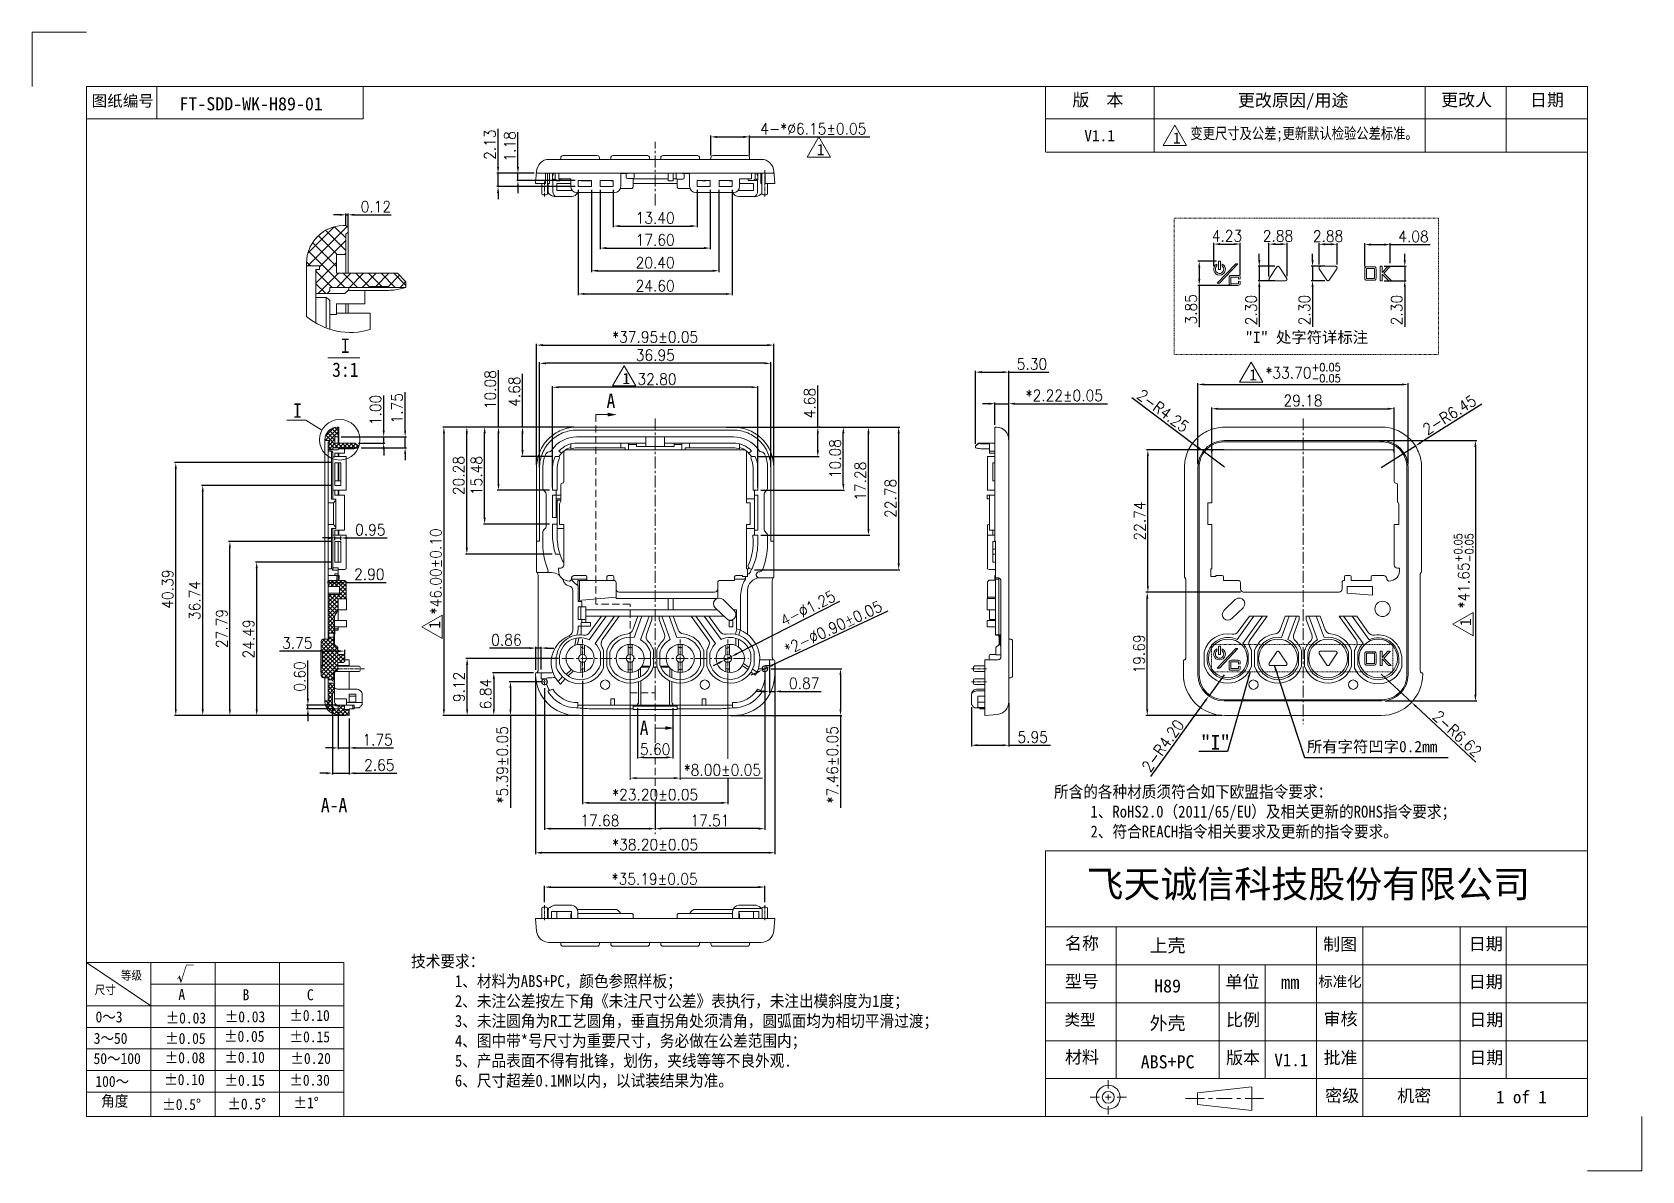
# Model space of a CAD drawing. Header units: millimetres. Extents: x 1171 to 1429, y -714 to -532.
import ezdxf

# ---------------------------------------------------------------- set-up
doc = ezdxf.new("R2010")
doc.units = ezdxf.units.MM
doc.header["$LTSCALE"] = 0.12
for name, pattern in [('CENTER', [50.8, 31.75, -6.35, 6.35, -6.35]), ('HIDDEN2', [4.7625, 3.175, -1.5875]), ('PHANTOM', [0.8, 0.45, -0.05, 0.1, -0.05, 0.1, -0.05])]:
    doc.linetypes.add(name, pattern=pattern)
doc.layers.get('0').update_dxf_attribs({"color": 8, "lineweight": 9})
for name, color, linetype, lineweight in [('1粗实线-A (轮廓线)', 3, 'Continuous', 15), ('dim', 82, 'Continuous', 9), ('尺寸线', 3, 'Continuous', 9)]:
    doc.layers.add(name, color=color, linetype=linetype, lineweight=lineweight)
doc.styles.get("Standard").update_dxf_attribs({"font": 'txt.shx', "width": 0.9})
doc.styles.add('机械制图', font='gbeitc.shx')
doc.dimstyles.new('1', dxfattribs={"dimtxt": 1.8, "dimasz": 1, "dimexe": 0.2, "dimexo": 0.5, "dimgap": 0.4, "dimtad": 1, "dimzin": 1, "dimdsep": 46, "dimtxsty": 'Standard', "dimcen": 0.09, "dimclrd": 3, "dimclre": 3, "dimclrt": 2, "dimadec": 0, "dimazin": 0, "dimtp": 0.01, "dimtm": 0.01, "dimtfac": 1, "dimtmove": 0, "dimatfit": 3, "dimfxl": 1, "dimtolj": 1, "dimarcsym": 0})

msp = doc.modelspace()

# ---------------------------------------------------------------- texts
at = {"color": 252, "lineweight": 13, "attachment_point": 1, "style": '机械制图'}
for s, insert, char_height, width in [('{\\fSimSun|b0|i0|c134|p2;图纸编号}', (1180.885, -542.415), 1.8189, 22.1919), ('{\\fSimSun|b0|i0|c134|p2;版  本}', (1337.609, -542.174), 1.99213, 11.25984), ('{\\fSimSun|b0|i0|c134|p2;更改原因/用途}', (1364.07, -542.231), 1.99213, 20.4516), ('{\\fSimSun|b0|i0|c134|p2;更改人}', (1396.546, -542.174), 1.99213, 11.25984), ('{\\fSimSun|b0|i0|c134|p2;日期}', (1410.737, -542.174), 1.99213, 11.25984), ('{\\fSimSun|b0|i0|c134|p2;飞天诚信科技股份有限公司}', (1339.854, -666.265), 4.33071, 87.95801), ('{\\fSimSun|b0|i0|c134|p2;名称}', (1336.423, -676.897), 1.99213, 11.25984), ('{\\fSimSun|b0|i0|c134|p2;制图}', (1377.682, -677.049), 1.99213, 11.25984), ('{\\fSimSun|b0|i0|c134|p2;日期}', (1400.96, -676.988), 1.99213, 11.25984), ('{\\fSimSun|b0|i0|c134|p2;型号}', (1336.423, -682.96), 1.99213, 11.25984), ('{\\fSimSun|b0|i0|c134|p2;单位}', (1362.092, -683.051), 1.99213, 11.25984), ('{\\fSimSun|b0|i0|c134|p2;mm}', (1370.945, -683.013), 2.16535, 5.35389), ('{\\fSimSun|b0|i0|c134|p2;标准化}', (1376.909, -683.171), 1.69331, 9.57087), ('{\\fSimSun|b0|i0|c134|p2;日期}', (1400.96, -683.051), 1.99213, 11.25984), ('{\\fSimSun|b0|i0|c134|p2;类型}', (1336.355, -689.212), 1.8189, 22.1919), ('{\\fSimSun|b0|i0|c134|p2;比例}', (1362.162, -689.114), 1.99213, 11.25984), ('{\\fSimSun|b0|i0|c134|p2;审核}', (1377.753, -688.988), 1.99213, 11.25984), ('{\\fSimSun|b0|i0|c134|p2;日期}', (1401.031, -689.114), 1.99213, 11.25984), ('{\\fSimSun|b0|i0|c134|p2;材料}', (1336.423, -695.086), 1.99213, 11.25984), ('{\\fSimSun|b0|i0|c134|p2;版本}', (1362.162, -695.177), 1.99213, 11.25984), ('{\\fSimSun|b0|i0|c134|p2;批准}', (1377.753, -695.177), 1.99213, 11.25984), ('{\\fSimSun|b0|i0|c134|p2;日期}', (1401.031, -695.177), 1.99213, 11.25984), ('{\\fSimSun|b0|i0|c134|p2;密级}', (1378.007, -701.24), 1.99213, 11.25984), ('{\\fSimSun|b0|i0|c134|p2;机密}', (1389.522, -701.24), 1.99213, 11.25984), ('{\\fSimSun|b0|i0|c134|p2;1 of 1}', (1405.3, -701.462), 1.99213, 11.25984)]:
    msp.add_mtext(s, dxfattribs=dict(at, insert=insert, char_height=char_height, width=width))
at = {"color": 1, "lineweight": 13, "attachment_point": 1, "style": '机械制图'}
for s, insert, char_height, width in [('{\\fSimSun|b0|i0|c134|p2;\\W0.8;变更尺寸及公差;更新默认检验公差标准。}', (1356.47, -547.614), 1.8, 51.10349), ('{\\fSimSun|b0|i0|c134|p2;V1.1}', (1369.882, -695.541), 1.99213, 11.25984)]:
    msp.add_mtext(s, dxfattribs=dict(at, insert=insert, char_height=char_height, width=width))
at = {"color": 1, "char_height": 1.8, "width": 1.25754, "attachment_point": 1, "style": '机械制图'}
for insert in [(1296.767, -550.206), (1353.687, -548.355), (1365.885, -586.185), (1265.694, -586.772)]:
    msp.add_mtext('{\\fSimSun|b0|i0|c134|p2;1}', dxfattribs=dict(at, insert=insert))
at = {"lineweight": 13, "char_height": 1.8, "width": 23.75954, "attachment_point": 1, "style": '机械制图'}
for s, insert in [('{\\fSimSun|b0|i0|c134|p2;V1.1}', (1339.515, -547.974)), ('{\\fSimSun|b0|i0|c134|p2;"I" 处字符详标注}', (1365.239, -580.186))]:
    msp.add_mtext(s, dxfattribs=dict(at, insert=insert))
at = {"color": 0, "lineweight": 9, "char_height": 2.3, "attachment_point": 1}
for s, insert, width in [('{\\fSimSun|b0|i0|c134|p2;\\C6;I}', (1220.709, -581.291), 2.41941), ('{\\fSimSun|b0|i0|c134|p2;\\C6;3:1}', (1219.301, -585.116), 5.52552), ('{\\fSimSun|b0|i0|c134|p2;\\C6;I}', (1213.06, -591.653), 4.15026)]:
    msp.add_mtext(s, dxfattribs=dict(at, insert=insert, width=width))
at = {"color": 6, "linetype": 'Continuous', "lineweight": 13, "extrusion": (0, 0, -1), "char_height": 2.3, "text_direction": (-1, 0, 0), "line_spacing_factor": 0.9}
for s, insert, width, attachment_point in [('\\pt17.5;{\\fNSimSun|b0|i0|c134|p49;A}', (1263.153, -592.382), 70.17192, 9), ('\\pt17.5;{\\fNSimSun|b0|i0|c134|p49;A}', (1269.864, -644.648), 70.17192, 7), ('\\pt17.5;{\\fNSimSun|b0|i0|c134|p49;A-A}', (1221.731, -656.973), 3.58347, 7)]:
    msp.add_mtext(s, dxfattribs=dict(at, insert=insert, width=width, attachment_point=attachment_point))
at = {"color": 1, "char_height": 1.8, "width": 1.25754, "attachment_point": 1, "rotation": 90, "style": '机械制图'}
for insert in [(1234.785, -627.647), (1399.539, -627.217)]:
    msp.add_mtext('{\\fSimSun|b0|i0|c134|p2;1}', dxfattribs=dict(at, insert=insert))
at = {"color": 252, "lineweight": 15, "attachment_point": 1}
for s, insert, char_height, width in [('{\\fSimSun|b0|i0|c134|p2;√}', (1194.46, -681.744), 2.19727, 7.60781), ('{\\fSimSun|b0|i0|c134|p2;等级}', (1185.551, -682.34), 1.37329, 6.50807), ('{\\fSimSun|b0|i0|c134|p2;尺寸}', (1181.35, -684.653), 1.37329, 6.41643), ('{\\fSimSun|b0|i0|c134|p2;A}', (1194.739, -685.193), 1.75781, 7.60781), ('{\\fSimSun|b0|i0|c134|p2;B}', (1204.994, -685.245), 1.75781, 7.60781), ('{\\fSimSun|b0|i0|c134|p2;C}', (1215.272, -685.248), 1.75781, 7.60781), ('{\\fSimSun|b0|i0|c134|p2;0～3}', (1181.492, -688.781), 1.75781, 7.60781), ('{\\fSimSun|b0|i0|c134|p2;±0.03}', (1192.7, -688.954), 1.75781, 2.6426), ('{\\fSimSun|b0|i0|c134|p2;±0.03}', (1202.154, -688.762), 1.75781, 2.6426), ('{\\fSimSun|b0|i0|c134|p2;±0.10}', (1212.47, -688.55), 1.75781, 2.6426), ('{\\fSimSun|b0|i0|c134|p2;±0.05}', (1202.035, -691.881), 1.75781, 2.6426), ('{\\fSimSun|b0|i0|c134|p2;±0.15}', (1212.508, -691.958), 1.75781, 2.6426), ('{\\fSimSun|b0|i0|c134|p2;3～50}', (1181.206, -692.2), 1.75781, 7.60781), ('{\\fSimSun|b0|i0|c134|p2;±0.05}', (1192.625, -692.224), 1.75781, 2.6426), ('{\\fSimSun|b0|i0|c134|p2;50～100}', (1181.18, -695.431), 1.75781, 7.60781), ('{\\fSimSun|b0|i0|c134|p2;±0.08}', (1192.552, -695.304), 1.75781, 2.6426), ('{\\fSimSun|b0|i0|c134|p2;±0.10}', (1202.089, -695.232), 1.75781, 2.6426), ('{\\fSimSun|b0|i0|c134|p2;±0.20}', (1212.646, -695.409), 1.75781, 2.6426), ('{\\fSimSun|b0|i0|c134|p2;100～}', (1181.47, -699.091), 1.75781, 7.60781), ('{\\fSimSun|b0|i0|c134|p2;±0.10}', (1192.477, -698.792), 1.75781, 2.6426), ('{\\fSimSun|b0|i0|c134|p2;±0.15}', (1202.108, -698.917), 1.75781, 2.6426), ('{\\fSimSun|b0|i0|c134|p2;±0.30}', (1212.474, -698.881), 1.75781, 2.6426), ('{\\fSimSun|b0|i0|c134|p2;角度}', (1182.398, -702.226), 1.75781, 7.60781), ('{\\fSimSun|b0|i0|c134|p2;±0.5°}', (1192.158, -702.769), 1.75781, 7.60781), ('{\\fSimSun|b0|i0|c134|p2;±0.5°}', (1202.574, -702.688), 1.75781, 7.60781), ('{\\fSimSun|b0|i0|c134|p2;±1°}', (1213.134, -702.491), 1.75781, 7.60781)]:
    msp.add_mtext(s, dxfattribs=dict(at, insert=insert, char_height=char_height, width=width))
at = {"layer": 'dim', "color": 252, "lineweight": 5, "attachment_point": 1, "style": '机械制图'}
for s, insert, char_height, width in [('\\A1;{\\fNSimSun|b0|i0|c0|p49;FT-SDD-WK-\\fNSimSun|b0|i0|c134|p49;H89-01}', (1194.89, -542.735), 2.10672, 22.1919), ('{\\fSimSun|b0|i0|c134|p2;\\W0.9;所含的各种材质须符合如下欧盟指令要求：\\P     1、RoHS2.0（2011/65/EU）及相关更新的ROHS指令要求；\\P     2、符合REACH指令相关要求及更新的指令要求。}', (1334.665, -652.735), 1.90632, 92.66777), ('{\\fSimSun|b0|i0|c134|p2;\\W0.9;技术要求：\\P      1、材料为ABS+PC，颜色参照样板；\\P      2、未注公差按左下角《未注尺寸公差》表执行，未注出模斜度为1度；\\P      3、未注圆角为R工艺圆角，垂直拐角处须清角，圆弧面均为相切平滑过渡；\\P      4、图中带*号尺寸为重要尺寸，务必做在公差范围内；\\P      5、产品表面不得有批锋，划伤，夹线等等不良外观.\\P      6、尺寸超差0.1MM以内，以试装结果为准。}', (1231.924, -679.812), 1.90629, 92.66777)]:
    msp.add_mtext(s, dxfattribs=dict(at, insert=insert, char_height=char_height, width=width))
at = {"layer": 'dim', "color": 0, "lineweight": 5, "char_height": 2.10672, "attachment_point": 5, "style": '机械制图'}
for s, insert, width in [('{\\fSimSun|b0|i0|c134|p2;上壳}', (1352.825, -678.366), 7.9049), ('{\\fSimSun|b0|i0|c134|p2;H89}', (1352.825, -684.724), 5.93442), ('{\\fSimSun|b0|i0|c134|p2;外壳}', (1352.825, -690.787), 5.93442), ('{\\fSimSun|b0|i0|c134|p2;ABS+PC}', (1352.825, -696.85), 5.93442)]:
    msp.add_mtext(s, dxfattribs=dict(at, insert=insert, width=width))
at = {"layer": '尺寸线', "color": 1, "lineweight": 13, "attachment_point": 1, "style": '机械制图'}
for s, insert, char_height, width in [('{\\fSimSun|b0|i0|c134|p2;"I"}', (1358.115, -644.649), 2.3, 6.02756), ('{\\fSimSun|b0|i0|c134|p2;所有字符凹字\\Ftxt|c134;0.2mm}', (1375.084, -645.572), 1.8, 23.75954)]:
    msp.add_mtext(s, dxfattribs=dict(at, insert=insert, char_height=char_height, width=width))

# ---------------------------------------------------------------- blocks, each defined once
blk = doc.blocks.new('*D62')
at = {"layer": 'Defpoints', "color": 0}
for p in [(1289.88, -582.34), (1251.98, -601.95), (1289.88, -602.04)]:
    blk.add_point(p, dxfattribs=at)
at = {"layer": '尺寸线', "color": 3, "lineweight": -2}
for p, q in [((1251.98, -601.45), (1251.98, -582.14)), ((1252.98, -582.34), (1288.88, -582.34)), ((1289.88, -601.54), (1289.88, -582.14))]:
    blk.add_line(p, q, dxfattribs=at)
at = {"layer": '尺寸线', "color": 3}
for points in [[(1252.98, -582.18), (1252.98, -582.51), (1251.98, -582.34)], [(1288.88, -582.18), (1288.88, -582.51), (1289.88, -582.34)]]:
    blk.add_solid(points, dxfattribs=at)
at = {"layer": '尺寸线', "color": 2, "insert": (1270.93, -581.04), "char_height": 1.8, "attachment_point": 5}
blk.add_mtext('\\A1;*37.95±0.05', dxfattribs=at)
blk = doc.blocks.new('*D72')
at = {"layer": 'Defpoints', "color": 0}
for p in [(1252.46, -585.25), (1252.46, -602.39), (1289.41, -602.3)]:
    blk.add_point(p, dxfattribs=at)
at = {"layer": '尺寸线', "color": 3, "lineweight": -2}
for p, q in [((1252.46, -601.89), (1252.46, -585.05)), ((1288.41, -585.25), (1253.46, -585.25)), ((1289.41, -601.8), (1289.41, -585.05))]:
    blk.add_line(p, q, dxfattribs=at)
at = {"layer": '尺寸线', "color": 3}
for points in [[(1253.46, -585.09), (1253.46, -585.42), (1252.46, -585.25)], [(1288.41, -585.09), (1288.41, -585.42), (1289.41, -585.25)]]:
    blk.add_solid(points, dxfattribs=at)
at = {"layer": '尺寸线', "color": 2, "insert": (1270.96, -583.95), "char_height": 1.8, "attachment_point": 5}
blk.add_mtext('\\A1;36.95', dxfattribs=at)
blk = doc.blocks.new('*D73')
at = {"layer": 'Defpoints', "color": 0}
for p in [(1258.43, -595.44), (1237.17, -641.51), (1258.43, -641.51)]:
    blk.add_point(p, dxfattribs=at)
at = {"layer": '尺寸线', "color": 3, "lineweight": -2}
for p, q in [((1257.93, -595.44), (1236.97, -595.44)), ((1237.17, -596.44), (1237.17, -640.51)), ((1257.93, -641.51), (1236.97, -641.51))]:
    blk.add_line(p, q, dxfattribs=at)
at = {"layer": '尺寸线', "color": 3}
for points in [[(1237, -596.44), (1237.33, -596.44), (1237.17, -595.44)], [(1237, -640.51), (1237.33, -640.51), (1237.17, -641.51)]]:
    blk.add_solid(points, dxfattribs=at)
at = {"layer": '尺寸线', "color": 2, "insert": (1235.87, -618.48), "char_height": 1.8, "attachment_point": 5, "rotation": 90}
blk.add_mtext('\\A1;*46.00±0.10', dxfattribs=at)
blk = doc.blocks.new('*D74')
at = {"layer": 'Defpoints', "color": 0}
for p in [(1251.81, -634.85), (1290.05, -633.17), (1251.81, -663.44)]:
    blk.add_point(p, dxfattribs=at)
at = {"layer": '尺寸线', "color": 3, "lineweight": -2}
for p, q in [((1251.81, -635.35), (1251.81, -663.64)), ((1290.05, -633.67), (1290.05, -663.64)), ((1289.05, -663.44), (1252.81, -663.44))]:
    blk.add_line(p, q, dxfattribs=at)
at = {"layer": '尺寸线', "color": 3}
for points in [[(1252.81, -663.27), (1252.81, -663.6), (1251.81, -663.44)], [(1289.05, -663.27), (1289.05, -663.6), (1290.05, -663.44)]]:
    blk.add_solid(points, dxfattribs=at)
at = {"layer": '尺寸线', "color": 2, "insert": (1270.93, -662.14), "char_height": 1.8, "attachment_point": 5}
blk.add_mtext('\\A1;*38.20±0.05', dxfattribs=at)
blk = doc.blocks.new('*D75')
at = {"layer": 'Defpoints', "color": 0}
for p in [(1240.88, -632.39), (1256, -632.39), (1258.99, -641.51)]:
    blk.add_point(p, dxfattribs=at)
at = {"layer": '尺寸线', "color": 3, "lineweight": -2}
for p, q in [((1255.5, -632.39), (1240.68, -632.39)), ((1240.88, -640.51), (1240.88, -633.39)), ((1258.49, -641.51), (1240.68, -641.51))]:
    blk.add_line(p, q, dxfattribs=at)
at = {"layer": '尺寸线', "color": 3}
for points in [[(1240.71, -633.39), (1241.05, -633.39), (1240.88, -632.39)], [(1240.71, -640.51), (1241.05, -640.51), (1240.88, -641.51)]]:
    blk.add_solid(points, dxfattribs=at)
at = {"layer": '尺寸线', "color": 2, "insert": (1239.58, -636.95), "char_height": 1.8, "attachment_point": 5, "rotation": 90}
blk.add_mtext('\\A1;9.12', dxfattribs=at)
blk = doc.blocks.new('*D63')
at = {"layer": 'Defpoints', "color": 0}
for p in [(1281.97, -632.68), (1283.09, -632.11)]:
    blk.add_point(p, dxfattribs=at)
at = {"layer": '尺寸线', "color": 3, "lineweight": -2}
for p, q in [((1300.39, -623.3), (1283.98, -631.65)), ((1281.97, -632.68), (1283.09, -632.11)), ((1281.08, -633.13), (1280.19, -633.58))]:
    blk.add_line(p, q, dxfattribs=at)
at = {"layer": '尺寸线', "color": 3}
for points in [[(1281.01, -632.98), (1281.16, -633.28), (1281.97, -632.68)], [(1283.9, -631.51), (1284.06, -631.8), (1283.09, -632.11)]]:
    blk.add_solid(points, dxfattribs=at)
at = {"layer": '尺寸线', "color": 2, "insert": (1295.35, -624.4), "char_height": 1.8, "attachment_point": 5, "rotation": 26.9942}
blk.add_mtext('\\A1;4-∅1.25', dxfattribs=at)
blk = doc.blocks.new('*D76')
at = {"layer": 'Defpoints', "color": 0}
for p in [(1259.33, -635.45), (1282.53, -651), (1282.53, -655.46)]:
    blk.add_point(p, dxfattribs=at)
at = {"layer": '尺寸线', "color": 3, "lineweight": -2}
for p, q in [((1259.33, -635.95), (1259.33, -655.66)), ((1282.53, -651.5), (1282.53, -655.66)), ((1260.33, -655.46), (1281.53, -655.46))]:
    blk.add_line(p, q, dxfattribs=at)
at = {"layer": '尺寸线', "color": 3}
for points in [[(1260.33, -655.3), (1260.33, -655.63), (1259.33, -655.46)], [(1281.53, -655.3), (1281.53, -655.63), (1282.53, -655.46)]]:
    blk.add_solid(points, dxfattribs=at)
at = {"layer": '尺寸线', "color": 2, "insert": (1270.93, -654.16), "char_height": 1.8, "attachment_point": 5}
blk.add_mtext('\\A1;*23.20±0.05', dxfattribs=at)
blk = doc.blocks.new('*D77')
at = {"layer": 'Defpoints', "color": 0}
for p in [(1391.27, -588.63), (1357.67, -601.85), (1391.27, -601.85)]:
    blk.add_point(p, dxfattribs=at)
at = {"layer": '尺寸线', "color": 3, "lineweight": -2}
for p, q in [((1357.67, -601.35), (1357.67, -588.43)), ((1358.67, -588.63), (1390.27, -588.63)), ((1391.27, -601.35), (1391.27, -588.43))]:
    blk.add_line(p, q, dxfattribs=at)
at = {"layer": '尺寸线', "color": 3}
for points in [[(1358.67, -588.46), (1358.67, -588.79), (1357.67, -588.63)], [(1390.27, -588.46), (1390.27, -588.79), (1391.27, -588.63)]]:
    blk.add_solid(points, dxfattribs=at)
at = {"layer": '尺寸线', "color": 2, "insert": (1374.47, -586.76), "char_height": 1.8, "attachment_point": 5}
blk.add_mtext('\\A1;*33.70{\\H0.7x;\\S+0.05^ -0.05;}', dxfattribs=at)
blk = doc.blocks.new('*D78')
at = {"layer": 'Defpoints', "color": 0}
for p in [(1349.57, -621.82), (1364.97, -621.82), (1361.97, -641.51)]:
    blk.add_point(p, dxfattribs=at)
at = {"layer": '尺寸线', "color": 3, "lineweight": -2}
for p, q in [((1364.47, -621.82), (1349.37, -621.82)), ((1349.57, -640.51), (1349.57, -622.82)), ((1361.47, -641.51), (1349.37, -641.51))]:
    blk.add_line(p, q, dxfattribs=at)
at = {"layer": '尺寸线', "color": 3}
for points in [[(1349.41, -622.82), (1349.74, -622.82), (1349.57, -621.82)], [(1349.41, -640.51), (1349.74, -640.51), (1349.57, -641.51)]]:
    blk.add_solid(points, dxfattribs=at)
at = {"layer": '尺寸线', "color": 2, "insert": (1348.27, -631.67), "char_height": 1.8, "attachment_point": 5, "rotation": 90}
blk.add_mtext('\\A1;19.69', dxfattribs=at)
blk = doc.blocks.new('*D79')
at = {"layer": 'Defpoints', "color": 0}
for p in [(1349.67, -599.08), (1362.34, -599.08), (1364.97, -621.82)]:
    blk.add_point(p, dxfattribs=at)
at = {"layer": '尺寸线', "color": 3, "lineweight": -2}
for p, q in [((1361.84, -599.08), (1349.47, -599.08)), ((1349.67, -620.82), (1349.67, -600.08)), ((1364.47, -621.82), (1349.47, -621.82))]:
    blk.add_line(p, q, dxfattribs=at)
at = {"layer": '尺寸线', "color": 3}
for points in [[(1349.51, -600.08), (1349.84, -600.08), (1349.67, -599.08)], [(1349.51, -620.82), (1349.84, -620.82), (1349.67, -621.82)]]:
    blk.add_solid(points, dxfattribs=at)
at = {"layer": '尺寸线', "color": 2, "insert": (1348.37, -610.45), "char_height": 1.8, "attachment_point": 5, "rotation": 90}
blk.add_mtext('\\A1;22.74', dxfattribs=at)
blk = doc.blocks.new('*D80')
at = {"layer": 'Defpoints', "color": 0}
for p in [(1389.06, -592.51), (1359.88, -599.97), (1389.06, -599.97)]:
    blk.add_point(p, dxfattribs=at)
at = {"layer": '尺寸线', "color": 3, "lineweight": -2}
for p, q in [((1359.88, -599.47), (1359.88, -592.31)), ((1360.88, -592.51), (1388.06, -592.51)), ((1389.06, -599.47), (1389.06, -592.31))]:
    blk.add_line(p, q, dxfattribs=at)
at = {"layer": '尺寸线', "color": 3}
for points in [[(1360.88, -592.34), (1360.88, -592.67), (1359.88, -592.51)], [(1388.06, -592.34), (1388.06, -592.67), (1389.06, -592.51)]]:
    blk.add_solid(points, dxfattribs=at)
at = {"layer": '尺寸线', "color": 2, "insert": (1374.47, -591.21), "char_height": 1.8, "attachment_point": 5}
blk.add_mtext('\\A1;29.18', dxfattribs=at)
blk = doc.blocks.new('*D81')
at = {"layer": 'Defpoints', "color": 0}
for p in [(1364.42, -566.2), (1360.2, -570.22), (1364.42, -571.67)]:
    blk.add_point(p, dxfattribs=at)
at = {"layer": '尺寸线', "color": 3, "lineweight": -2}
for p, q in [((1360.2, -569.72), (1360.2, -566)), ((1361.2, -566.2), (1363.42, -566.2)), ((1364.42, -571.17), (1364.42, -566))]:
    blk.add_line(p, q, dxfattribs=at)
at = {"layer": '尺寸线', "color": 3}
for points in [[(1361.2, -566.04), (1361.2, -566.37), (1360.2, -566.2)], [(1363.42, -566.04), (1363.42, -566.37), (1364.42, -566.2)]]:
    blk.add_solid(points, dxfattribs=at)
at = {"layer": '尺寸线', "color": 2, "insert": (1362.31, -564.9), "char_height": 1.8, "attachment_point": 5}
blk.add_mtext('\\A1;4.23', dxfattribs=at)
blk = doc.blocks.new('*D82')
at = {"layer": 'Defpoints', "color": 0}
for p in [(1361.13, -568.95), (1357.88, -572.8), (1363.55, -572.8)]:
    blk.add_point(p, dxfattribs=at)
at = {"layer": '尺寸线', "color": 3, "lineweight": -2}
for p, q in [((1360.63, -568.95), (1357.68, -568.95)), ((1357.88, -569.95), (1357.88, -571.8)), ((1363.05, -572.8), (1357.68, -572.8)), ((1357.88, -572.8), (1357.88, -579.46))]:
    blk.add_line(p, q, dxfattribs=at)
at = {"layer": '尺寸线', "color": 3}
for points in [[(1357.71, -569.95), (1358.05, -569.95), (1357.88, -568.95)], [(1357.71, -571.8), (1358.05, -571.8), (1357.88, -572.8)]]:
    blk.add_solid(points, dxfattribs=at)
at = {"layer": '尺寸线', "color": 2, "insert": (1356.58, -576.63), "char_height": 1.8, "attachment_point": 5, "rotation": 90}
blk.add_mtext('\\A1;3.85', dxfattribs=at)
blk = doc.blocks.new('*D83')
at = {"layer": 'Defpoints', "color": 0}
for p in [(1371.91, -566.21), (1369.03, -571.86), (1371.91, -571.81)]:
    blk.add_point(p, dxfattribs=at)
at = {"layer": '尺寸线', "color": 3, "lineweight": -2}
for p, q in [((1369.03, -571.36), (1369.03, -566.01)), ((1370.03, -566.21), (1370.91, -566.21)), ((1371.91, -571.31), (1371.91, -566.01))]:
    blk.add_line(p, q, dxfattribs=at)
at = {"layer": '尺寸线', "color": 3}
for points in [[(1370.03, -566.04), (1370.03, -566.37), (1369.03, -566.21)], [(1370.91, -566.04), (1370.91, -566.37), (1371.91, -566.21)]]:
    blk.add_solid(points, dxfattribs=at)
at = {"layer": '尺寸线', "color": 2, "insert": (1370.47, -564.91), "char_height": 1.8, "attachment_point": 5}
blk.add_mtext('\\A1;2.88', dxfattribs=at)
blk = doc.blocks.new('*D84')
at = {"layer": 'Defpoints', "color": 0}
for p in [(1370.47, -569.75), (1367.48, -572.05), (1370.47, -572.05)]:
    blk.add_point(p, dxfattribs=at)
at = {"layer": '尺寸线', "color": 3, "lineweight": -2}
for p, q in [((1367.48, -568.75), (1367.48, -567.75)), ((1369.97, -569.75), (1367.28, -569.75)), ((1367.48, -569.75), (1367.48, -572.05)), ((1369.97, -572.05), (1367.28, -572.05)), ((1367.48, -573.05), (1367.48, -579.44))]:
    blk.add_line(p, q, dxfattribs=at)
at = {"layer": '尺寸线', "color": 3}
for points in [[(1367.31, -568.75), (1367.65, -568.75), (1367.48, -569.75)], [(1367.31, -573.05), (1367.65, -573.05), (1367.48, -572.05)]]:
    blk.add_solid(points, dxfattribs=at)
at = {"layer": '尺寸线', "color": 2, "insert": (1366.18, -576.75), "char_height": 1.8, "attachment_point": 5, "rotation": 90}
blk.add_mtext('\\A1;2.30', dxfattribs=at)
blk = doc.blocks.new('*D85')
at = {"layer": 'Defpoints', "color": 0}
for p in [(1378.47, -569.75), (1375.99, -572.05), (1378.47, -572.05)]:
    blk.add_point(p, dxfattribs=at)
at = {"layer": '尺寸线', "color": 3, "lineweight": -2}
for p, q in [((1375.99, -568.75), (1375.99, -567.75)), ((1377.97, -569.75), (1375.79, -569.75)), ((1375.99, -569.75), (1375.99, -572.05)), ((1377.97, -572.05), (1375.79, -572.05)), ((1375.99, -573.05), (1375.99, -579.44))]:
    blk.add_line(p, q, dxfattribs=at)
at = {"layer": '尺寸线', "color": 3}
for points in [[(1375.82, -568.75), (1376.16, -568.75), (1375.99, -569.75)], [(1375.82, -573.05), (1376.16, -573.05), (1375.99, -572.05)]]:
    blk.add_solid(points, dxfattribs=at)
at = {"layer": '尺寸线', "color": 2, "insert": (1374.69, -576.75), "char_height": 1.8, "attachment_point": 5, "rotation": 90}
blk.add_mtext('\\A1;2.30', dxfattribs=at)
blk = doc.blocks.new('*D86')
at = {"layer": 'Defpoints', "color": 0}
for p in [(1379.91, -566.23), (1377.03, -569.98), (1379.91, -569.98)]:
    blk.add_point(p, dxfattribs=at)
at = {"layer": '尺寸线', "color": 3, "lineweight": -2}
for p, q in [((1377.03, -569.48), (1377.03, -566.03)), ((1378.03, -566.23), (1378.91, -566.23)), ((1379.91, -569.48), (1379.91, -566.03))]:
    blk.add_line(p, q, dxfattribs=at)
at = {"layer": '尺寸线', "color": 3}
for points in [[(1378.03, -566.07), (1378.03, -566.4), (1377.03, -566.23)], [(1378.91, -566.07), (1378.91, -566.4), (1379.91, -566.23)]]:
    blk.add_solid(points, dxfattribs=at)
at = {"layer": '尺寸线', "color": 2, "insert": (1378.47, -564.93), "char_height": 1.8, "attachment_point": 5}
blk.add_mtext('\\A1;2.88', dxfattribs=at)
blk = doc.blocks.new('*D87')
at = {"layer": 'Defpoints', "color": 0}
for p in [(1388.42, -566.28), (1384.34, -570.3), (1388.42, -569.77)]:
    blk.add_point(p, dxfattribs=at)
at = {"layer": '尺寸线', "color": 3, "lineweight": -2}
for p, q in [((1384.34, -569.8), (1384.34, -566.08)), ((1385.34, -566.28), (1387.42, -566.28)), ((1388.42, -569.27), (1388.42, -566.08)), ((1388.42, -566.28), (1394.81, -566.28))]:
    blk.add_line(p, q, dxfattribs=at)
at = {"layer": '尺寸线', "color": 3}
for points in [[(1385.34, -566.11), (1385.34, -566.45), (1384.34, -566.28)], [(1387.42, -566.11), (1387.42, -566.45), (1388.42, -566.28)]]:
    blk.add_solid(points, dxfattribs=at)
at = {"layer": '尺寸线', "color": 2, "insert": (1392.12, -564.98), "char_height": 1.8, "attachment_point": 5}
blk.add_mtext('\\A1;4.08', dxfattribs=at)
blk = doc.blocks.new('*D88')
at = {"layer": 'Defpoints', "color": 0}
for p in [(1386.94, -569.75), (1386.94, -572.05), (1390.73, -572.05)]:
    blk.add_point(p, dxfattribs=at)
at = {"layer": '尺寸线', "color": 3, "lineweight": -2}
for p, q in [((1390.73, -568.75), (1390.73, -567.75)), ((1387.44, -569.75), (1390.93, -569.75)), ((1390.73, -569.75), (1390.73, -572.05)), ((1387.44, -572.05), (1390.93, -572.05)), ((1390.73, -573.05), (1390.73, -579.44))]:
    blk.add_line(p, q, dxfattribs=at)
at = {"layer": '尺寸线', "color": 3}
for points in [[(1390.57, -568.75), (1390.9, -568.75), (1390.73, -569.75)], [(1390.57, -573.05), (1390.9, -573.05), (1390.73, -572.05)]]:
    blk.add_solid(points, dxfattribs=at)
at = {"layer": '尺寸线', "color": 2, "insert": (1389.43, -576.75), "char_height": 1.8, "attachment_point": 5, "rotation": 90}
blk.add_mtext('\\A1;2.30', dxfattribs=at)
blk = doc.blocks.new('*D89')
at = {"layer": 'Defpoints', "color": 0}
for p in [(1386.97, -634.89), (1391.82, -639.4)]:
    blk.add_point(p, dxfattribs=at)
at = {"layer": '尺寸线', "color": 3, "lineweight": -2}
for p, q in [((1386.97, -634.89), (1391.82, -639.4)), ((1402.09, -648.96), (1392.55, -640.08))]:
    blk.add_line(p, q, dxfattribs=at)
at = {"layer": '尺寸线', "color": 3}
blk.add_solid([(1392.66, -639.96), (1392.44, -640.21), (1391.82, -639.4)], dxfattribs=at)
at = {"layer": '尺寸线', "color": 2, "insert": (1399.12, -644.43), "char_height": 1.8, "attachment_point": 5, "rotation": 317.0525}
blk.add_mtext('\\A1;2-R6.62', dxfattribs=at)
blk = doc.blocks.new('*D64')
at = {"layer": 'Defpoints', "color": 0}
for p in [(1392.42, -598.45), (1386.97, -601.89)]:
    blk.add_point(p, dxfattribs=at)
at = {"layer": '尺寸线', "color": 3, "lineweight": -2}
for p, q in [((1403.02, -591.78), (1393.27, -597.92)), ((1386.97, -601.89), (1392.42, -598.45))]:
    blk.add_line(p, q, dxfattribs=at)
at = {"layer": '尺寸线', "color": 3}
blk.add_solid([(1393.18, -597.78), (1393.36, -598.06), (1392.42, -598.45)], dxfattribs=at)
at = {"layer": '尺寸线', "color": 2, "insert": (1397.87, -593.48), "char_height": 1.8, "attachment_point": 5, "rotation": 32.2156}
blk.add_mtext('\\A1;2-R6.45', dxfattribs=at)
blk = doc.blocks.new('*D65')
at = {"layer": 'Defpoints', "color": 0}
for p in [(1288.44, -668.92), (1253.25, -671.83), (1288.44, -671.83)]:
    blk.add_point(p, dxfattribs=at)
at = {"layer": '尺寸线', "color": 3, "lineweight": -2}
for p, q in [((1253.25, -671.33), (1253.25, -668.72)), ((1288.44, -671.33), (1288.44, -668.72)), ((1254.25, -668.92), (1287.44, -668.92))]:
    blk.add_line(p, q, dxfattribs=at)
at = {"layer": '尺寸线', "color": 3}
for points in [[(1254.25, -668.75), (1254.25, -669.09), (1253.25, -668.92)], [(1287.44, -668.75), (1287.44, -669.09), (1288.44, -668.92)]]:
    blk.add_solid(points, dxfattribs=at)
at = {"layer": '尺寸线', "color": 2, "insert": (1270.85, -667.62), "char_height": 1.8, "attachment_point": 5}
blk.add_mtext('\\A1;*35.19±0.05', dxfattribs=at)
blk = doc.blocks.new('*D90')
at = {"layer": 'Defpoints', "color": 0}
for p in [(1286.03, -549.08), (1279.83, -552.54), (1286.03, -552.54)]:
    blk.add_point(p, dxfattribs=at)
at = {"layer": '尺寸线', "color": 3, "lineweight": -2}
for p, q in [((1279.83, -552.04), (1279.83, -548.88)), ((1280.83, -549.08), (1285.03, -549.08)), ((1286.03, -552.04), (1286.03, -548.88)), ((1286.03, -549.08), (1305.25, -549.08))]:
    blk.add_line(p, q, dxfattribs=at)
at = {"layer": '尺寸线', "color": 3}
for points in [[(1280.83, -548.91), (1280.83, -549.25), (1279.83, -549.08)], [(1285.03, -548.91), (1285.03, -549.25), (1286.03, -549.08)]]:
    blk.add_solid(points, dxfattribs=at)
at = {"layer": '尺寸线', "color": 2, "insert": (1296.21, -547.78), "char_height": 1.8, "attachment_point": 5}
blk.add_mtext('\\A1;4-*%%C6.15%%P0.05', dxfattribs=at)
blk = doc.blocks.new('*D66')
at = {"layer": 'Defpoints', "color": 0}
for p in [(1327.44, -591.7), (1325.23, -595.56), (1327.44, -597.44)]:
    blk.add_point(p, dxfattribs=at)
at = {"layer": '尺寸线', "color": 3, "lineweight": -2}
for p, q in [((1325.23, -595.06), (1325.23, -591.5)), ((1327.44, -596.94), (1327.44, -591.5)), ((1324.23, -591.7), (1323.23, -591.7)), ((1325.23, -591.7), (1327.44, -591.7)), ((1328.44, -591.7), (1343.2, -591.7))]:
    blk.add_line(p, q, dxfattribs=at)
at = {"layer": '尺寸线', "color": 3}
for points in [[(1324.23, -591.54), (1324.23, -591.87), (1325.23, -591.7)], [(1328.44, -591.54), (1328.44, -591.87), (1327.44, -591.7)]]:
    blk.add_solid(points, dxfattribs=at)
at = {"layer": '尺寸线', "color": 2, "insert": (1336.32, -590.4), "char_height": 1.8, "attachment_point": 5}
blk.add_mtext('\\A1;*2.22%%P0.05', dxfattribs=at)
blk = doc.blocks.new('*D91')
at = {"layer": 'Defpoints', "color": 0}
for p in [(1288.03, -634.24), (1288.85, -633.86)]:
    blk.add_point(p, dxfattribs=at)
at = {"layer": '尺寸线', "color": 3, "lineweight": -2}
for p, q in [((1308.12, -624.83), (1289.75, -633.44)), ((1287.13, -634.67), (1286.22, -635.09)), ((1288.03, -634.24), (1288.85, -633.86))]:
    blk.add_line(p, q, dxfattribs=at)
at = {"layer": '尺寸线', "color": 3}
for points in [[(1287.06, -634.52), (1287.2, -634.82), (1288.03, -634.24)], [(1289.68, -633.29), (1289.83, -633.59), (1288.85, -633.86)]]:
    blk.add_solid(points, dxfattribs=at)
at = {"layer": '尺寸线', "color": 2, "insert": (1299.38, -627.49), "char_height": 1.8, "attachment_point": 5, "rotation": 25.126}
blk.add_mtext('\\A1;*2-∅0.90%%P0.05', dxfattribs=at)
blk = doc.blocks.new('*D92')
at = {"layer": 'Defpoints', "color": 0}
for p in [(1288.44, -634.05), (1270.93, -654.96), (1270.93, -659.58)]:
    blk.add_point(p, dxfattribs=at)
at = {"layer": '尺寸线', "color": 3, "lineweight": -2}
for p, q in [((1288.44, -634.55), (1288.44, -659.78)), ((1270.93, -655.46), (1270.93, -659.78)), ((1287.44, -659.58), (1271.93, -659.58))]:
    blk.add_line(p, q, dxfattribs=at)
at = {"layer": '尺寸线', "color": 3}
for points in [[(1271.93, -659.42), (1271.93, -659.75), (1270.93, -659.58)], [(1287.44, -659.42), (1287.44, -659.75), (1288.44, -659.58)]]:
    blk.add_solid(points, dxfattribs=at)
at = {"layer": '尺寸线', "color": 2, "insert": (1279.69, -658.28), "char_height": 1.8, "attachment_point": 5}
blk.add_mtext('\\A1;17.51', dxfattribs=at)
blk = doc.blocks.new('*D93')
at = {"layer": 'Defpoints', "color": 0}
for p in [(1253.25, -636.66), (1270.93, -654.96), (1270.93, -659.58)]:
    blk.add_point(p, dxfattribs=at)
at = {"layer": '尺寸线', "color": 3, "lineweight": -2}
for p, q in [((1253.25, -637.16), (1253.25, -659.78)), ((1270.93, -655.46), (1270.93, -659.78)), ((1254.25, -659.58), (1269.93, -659.58))]:
    blk.add_line(p, q, dxfattribs=at)
at = {"layer": '尺寸线', "color": 3}
for points in [[(1254.25, -659.42), (1254.25, -659.75), (1253.25, -659.58)], [(1269.93, -659.42), (1269.93, -659.75), (1270.93, -659.58)]]:
    blk.add_solid(points, dxfattribs=at)
at = {"layer": '尺寸线', "color": 2, "insert": (1262.09, -658.28), "char_height": 1.8, "attachment_point": 5}
blk.add_mtext('\\A1;17.68', dxfattribs=at)
blk = doc.blocks.new('*D94')
at = {"layer": 'Defpoints', "color": 0}
for p in [(1253.25, -636.12), (1247.8, -641.51), (1253.98, -641.51)]:
    blk.add_point(p, dxfattribs=at)
at = {"layer": '尺寸线', "color": 3, "lineweight": -2}
for p, q in [((1252.75, -636.12), (1247.6, -636.12)), ((1247.8, -637.12), (1247.8, -640.51)), ((1253.48, -641.51), (1247.6, -641.51)), ((1247.8, -641.51), (1247.8, -656.27))]:
    blk.add_line(p, q, dxfattribs=at)
at = {"layer": '尺寸线', "color": 3}
for points in [[(1247.63, -637.12), (1247.97, -637.12), (1247.8, -636.12)], [(1247.63, -640.51), (1247.97, -640.51), (1247.8, -641.51)]]:
    blk.add_solid(points, dxfattribs=at)
at = {"layer": '尺寸线', "color": 2, "insert": (1246.5, -649.39), "char_height": 1.8, "attachment_point": 5, "rotation": 90}
blk.add_mtext('\\A1;*5.39±0.05', dxfattribs=at)
blk = doc.blocks.new('*D95')
at = {"layer": 'Defpoints', "color": 0}
for p in [(1288.98, -634.05), (1300.55, -634.05), (1282.53, -641.51)]:
    blk.add_point(p, dxfattribs=at)
at = {"layer": '尺寸线', "color": 3, "lineweight": -2}
for p, q in [((1289.48, -634.05), (1300.75, -634.05)), ((1300.55, -635.05), (1300.55, -640.51)), ((1283.03, -641.51), (1300.75, -641.51)), ((1300.55, -641.51), (1300.55, -656.27))]:
    blk.add_line(p, q, dxfattribs=at)
at = {"layer": '尺寸线', "color": 3}
for points in [[(1300.38, -635.05), (1300.71, -635.05), (1300.55, -634.05)], [(1300.38, -640.51), (1300.71, -640.51), (1300.55, -641.51)]]:
    blk.add_solid(points, dxfattribs=at)
at = {"layer": '尺寸线', "color": 2, "insert": (1299.25, -649.39), "char_height": 1.8, "attachment_point": 5, "rotation": 90}
blk.add_mtext('\\A1;*7.46±0.05', dxfattribs=at)
blk = doc.blocks.new('_FILLED')
at = {"color": 0, "linetype": 'ByBlock'}
blk.add_solid([(0, 0), (-1, 0.21), (-1, -0.21)], dxfattribs=at)
blk = doc.blocks.new('12')
at = {"layer": 'dim', "color": 6, "linetype": 'ByBlock', "lineweight": 5}
blk.add_lwpolyline([(890.05, -209.3), (892.28, -209.3)], dxfattribs=at)
at = {"color": 6, "linetype": 'ByBlock', "lineweight": 13, "xscale": 1.457750000000033, "yscale": 1.457750000000033, "zscale": 1.45775, "rotation": 180}
blk.add_blockref('_FILLED', (888.92, -209.3), dxfattribs=at)
blk = doc.blocks.new('11')
at = {"layer": 'dim', "color": 6, "linetype": 'ByBlock', "lineweight": 5}
blk.add_lwpolyline([(896.16, -258.57), (897.78, -258.57)], dxfattribs=at)
at = {"color": 6, "linetype": 'ByBlock', "lineweight": 13, "xscale": 1.372000000000071, "yscale": 1.372000000000014, "zscale": 1.372, "rotation": 180}
blk.add_blockref('_FILLED', (894.78, -258.57), dxfattribs=at)
blk = doc.blocks.new('*D96')
at = {"layer": 'Defpoints', "color": 0}
for p in [(1321.49, -639.67), (1327.44, -639.02), (1327.44, -646.26)]:
    blk.add_point(p, dxfattribs=at)
at = {"layer": '尺寸线', "color": 3, "lineweight": -2}
for p, q in [((1321.49, -640.17), (1321.49, -646.46)), ((1327.44, -639.52), (1327.44, -646.46)), ((1322.49, -646.26), (1326.44, -646.26)), ((1327.44, -646.26), (1334.1, -646.26))]:
    blk.add_line(p, q, dxfattribs=at)
at = {"layer": '尺寸线', "color": 3}
for points in [[(1322.49, -646.09), (1322.49, -646.43), (1321.49, -646.26)], [(1326.44, -646.09), (1326.44, -646.43), (1327.44, -646.26)]]:
    blk.add_solid(points, dxfattribs=at)
at = {"layer": '尺寸线', "color": 2, "insert": (1331.27, -644.96), "char_height": 1.8, "attachment_point": 5}
blk.add_mtext('\\A1;5.95', dxfattribs=at)
blk = doc.blocks.new('*D97')
at = {"layer": 'Defpoints', "color": 0}
for p in [(1327.44, -586.66), (1322.14, -598.59), (1327.44, -597.91)]:
    blk.add_point(p, dxfattribs=at)
at = {"layer": '尺寸线', "color": 3, "lineweight": -2}
for p, q in [((1322.14, -598.09), (1322.14, -586.46)), ((1327.44, -597.41), (1327.44, -586.46)), ((1323.14, -586.66), (1326.44, -586.66)), ((1327.44, -586.66), (1333.83, -586.66))]:
    blk.add_line(p, q, dxfattribs=at)
at = {"layer": '尺寸线', "color": 3}
for points in [[(1323.14, -586.49), (1323.14, -586.83), (1322.14, -586.66)], [(1326.44, -586.49), (1326.44, -586.83), (1327.44, -586.66)]]:
    blk.add_solid(points, dxfattribs=at)
at = {"layer": '尺寸线', "color": 2, "insert": (1331.14, -585.36), "char_height": 1.8, "attachment_point": 5}
blk.add_mtext('\\A1;5.30', dxfattribs=at)
blk = doc.blocks.new('*D67')
at = {"layer": 'Defpoints', "color": 0}
for p in [(1221.31, -631.23), (1221.31, -632.24), (1217.56, -635.14)]:
    blk.add_point(p, dxfattribs=at)
at = {"layer": '尺寸线', "color": 3, "lineweight": -2}
for p, q in [((1217.56, -631.23), (1210.9, -631.23)), ((1217.56, -634.64), (1217.56, -631.03)), ((1220.31, -631.23), (1218.56, -631.23)), ((1221.31, -631.74), (1221.31, -631.03))]:
    blk.add_line(p, q, dxfattribs=at)
at = {"layer": '尺寸线', "color": 3}
for points in [[(1218.56, -631.06), (1218.56, -631.39), (1217.56, -631.23)], [(1220.31, -631.06), (1220.31, -631.39), (1221.31, -631.23)]]:
    blk.add_solid(points, dxfattribs=at)
at = {"layer": '尺寸线', "color": 2, "insert": (1213.73, -629.93), "char_height": 1.8, "attachment_point": 5}
blk.add_mtext('\\A1;3.75', dxfattribs=at)
blk = doc.blocks.new('00')
at = {"color": 3}
for p, q in [((920.83, -434.1), (920.83, -451.2)), ((928.83, -434.13), (928.83, -451.2)), ((921.83, -450.9), (927.83, -450.9)), ((928.83, -450.9), (942, -450.9))]:
    blk.add_line(p, q, dxfattribs=at)
for points in [[(921.83, -450.73), (921.83, -451.06), (920.83, -450.9)], [(927.83, -450.73), (927.83, -451.06), (928.83, -450.9)]]:
    blk.add_solid(points, dxfattribs=at)
at = {"color": 2, "insert": (935.57, -449.6), "char_height": 1.8, "attachment_point": 5}
blk.add_mtext('\\A1;*8.00±0.05', dxfattribs=at)
blk = doc.blocks.new('*D98')
at = {"layer": 'Defpoints', "color": 0}
for p in [(1386.24, -597.6), (1387.07, -639.19), (1402.02, -639.19)]:
    blk.add_point(p, dxfattribs=at)
at = {"layer": '尺寸线', "color": 3, "lineweight": -2}
for p, q in [((1386.74, -597.6), (1402.22, -597.6)), ((1402.02, -598.6), (1402.02, -638.19)), ((1387.57, -639.19), (1402.22, -639.19))]:
    blk.add_line(p, q, dxfattribs=at)
at = {"layer": '尺寸线', "color": 3}
for points in [[(1401.85, -598.6), (1402.19, -598.6), (1402.02, -597.6)], [(1401.85, -638.19), (1402.19, -638.19), (1402.02, -639.19)]]:
    blk.add_solid(points, dxfattribs=at)
at = {"layer": '尺寸线', "color": 2, "insert": (1400.15, -618.4), "char_height": 1.8, "attachment_point": 5, "rotation": 90}
blk.add_mtext('\\A1;*41.65{\\H0.7x;\\S+0.05^ -0.05;}', dxfattribs=at)
blk = doc.blocks.new('*D99')
at = {"layer": 'Defpoints', "color": 0}
for p in [(1358.53, -599.29), (1361.92, -601.85)]:
    blk.add_point(p, dxfattribs=at)
at = {"layer": '尺寸线', "color": 3, "lineweight": -2}
for p, q in [((1347.1, -590.7), (1357.73, -598.69)), ((1361.92, -601.85), (1358.53, -599.29))]:
    blk.add_line(p, q, dxfattribs=at)
at = {"layer": '尺寸线', "color": 3}
blk.add_solid([(1357.83, -598.56), (1357.63, -598.83), (1358.53, -599.29)], dxfattribs=at)
at = {"layer": '尺寸线', "color": 2, "insert": (1352.08, -592.83), "char_height": 1.8, "attachment_point": 5, "rotation": 323.0691}
blk.add_mtext('\\A1;2-R4.25', dxfattribs=at)
blk = doc.blocks.new('*D100')
at = {"layer": 'Defpoints', "color": 0}
for p in [(1361.87, -634.99), (1359.41, -638.4)]:
    blk.add_point(p, dxfattribs=at)
at = {"layer": '尺寸线', "color": 3, "lineweight": -2}
for p, q in [((1361.87, -634.99), (1359.41, -638.4)), ((1350.12, -651.25), (1358.83, -639.21))]:
    blk.add_line(p, q, dxfattribs=at)
at = {"layer": '尺寸线', "color": 3}
blk.add_solid([(1358.69, -639.11), (1358.96, -639.31), (1359.41, -638.4)], dxfattribs=at)
at = {"layer": '尺寸线', "color": 2, "insert": (1352.07, -646.33), "char_height": 1.8, "attachment_point": 5, "rotation": 54.1432}
blk.add_mtext('\\A1;2-R4.20', dxfattribs=at)
blk = doc.blocks.new('*D68')
at = {"layer": 'Defpoints', "color": 0}
for p in [(1221.87, -561.52), (1221.51, -563.8), (1221.87, -564.04)]:
    blk.add_point(p, dxfattribs=at)
at = {"layer": '尺寸线', "color": 3, "lineweight": -2}
for p, q in [((1220.51, -561.52), (1219.51, -561.52)), ((1221.51, -563.3), (1221.51, -561.32)), ((1221.51, -561.52), (1221.87, -561.52)), ((1221.87, -563.54), (1221.87, -561.32)), ((1222.87, -561.52), (1228.72, -561.52))]:
    blk.add_line(p, q, dxfattribs=at)
at = {"layer": '尺寸线', "color": 3}
for points in [[(1220.51, -561.36), (1220.51, -561.69), (1221.51, -561.52)], [(1222.87, -561.36), (1222.87, -561.69), (1221.87, -561.52)]]:
    blk.add_solid(points, dxfattribs=at)
at = {"layer": '尺寸线', "color": 2, "insert": (1226.29, -560.22), "char_height": 1.8, "attachment_point": 5}
blk.add_mtext('\\A1;0.12', dxfattribs=at)
blk = doc.blocks.new('*D101')
at = {"layer": 'Defpoints', "color": 0}
for p in [(1218.66, -620.92), (1221.56, -620.26), (1221.56, -621.36)]:
    blk.add_point(p, dxfattribs=at)
at = {"layer": '尺寸线', "color": 3, "lineweight": -2}
for p, q in [((1218.66, -620.42), (1218.66, -620.06)), ((1219.66, -620.26), (1220.56, -620.26)), ((1221.56, -620.86), (1221.56, -620.06)), ((1221.56, -620.26), (1227.95, -620.26))]:
    blk.add_line(p, q, dxfattribs=at)
at = {"layer": '尺寸线', "color": 3}
for points in [[(1219.66, -620.1), (1219.66, -620.43), (1218.66, -620.26)], [(1220.56, -620.1), (1220.56, -620.43), (1221.56, -620.26)]]:
    blk.add_solid(points, dxfattribs=at)
at = {"layer": '尺寸线', "color": 2, "insert": (1225.25, -618.96), "char_height": 1.8, "attachment_point": 5}
blk.add_mtext('\\A1;2.90', dxfattribs=at)
blk = doc.blocks.new('*D102')
at = {"layer": 'Defpoints', "color": 0}
for p in [(1220.26, -640.44), (1222.01, -641.51), (1220.26, -646.69)]:
    blk.add_point(p, dxfattribs=at)
at = {"layer": '尺寸线', "color": 3, "lineweight": -2}
for p, q in [((1220.26, -640.94), (1220.26, -646.89)), ((1222.01, -642.01), (1222.01, -646.89)), ((1219.26, -646.69), (1218.26, -646.69)), ((1220.26, -646.69), (1222.01, -646.69)), ((1223.01, -646.69), (1229.13, -646.69))]:
    blk.add_line(p, q, dxfattribs=at)
at = {"layer": '尺寸线', "color": 3}
for points in [[(1219.26, -646.52), (1219.26, -646.85), (1220.26, -646.69)], [(1223.01, -646.52), (1223.01, -646.85), (1222.01, -646.69)]]:
    blk.add_solid(points, dxfattribs=at)
at = {"layer": '尺寸线', "color": 2, "insert": (1226.57, -645.39), "char_height": 1.8, "attachment_point": 5}
blk.add_mtext('\\A1;1.75', dxfattribs=at)
blk = doc.blocks.new('0')
at = {"layer": 'dim', "color": 2, "linetype": 'Continuous', "lineweight": 5}
for p, q in [((810.54, -637.32), (810.64, -637.42)), ((810.64, -637.52), (810.54, -637.62)), ((810.54, -638), (810.64, -638.1))]:
    blk.add_line(p, q, dxfattribs=at)
blk = doc.blocks.new('*D103')
at = {"layer": 'Defpoints', "color": 0}
for p in [(1219.36, -639.94), (1222.01, -641.51), (1219.36, -650.73)]:
    blk.add_point(p, dxfattribs=at)
at = {"layer": '尺寸线', "color": 3, "lineweight": -2}
for p, q in [((1219.36, -640.44), (1219.36, -650.93)), ((1222.01, -642.01), (1222.01, -650.93)), ((1218.36, -650.73), (1217.36, -650.73)), ((1219.36, -650.73), (1222.01, -650.73)), ((1223.01, -650.73), (1229.67, -650.73))]:
    blk.add_line(p, q, dxfattribs=at)
at = {"layer": '尺寸线', "color": 3}
for points in [[(1218.36, -650.56), (1218.36, -650.9), (1219.36, -650.73)], [(1223.01, -650.56), (1223.01, -650.9), (1222.01, -650.73)]]:
    blk.add_solid(points, dxfattribs=at)
at = {"layer": '尺寸线', "color": 2, "insert": (1226.84, -649.43), "char_height": 1.8, "attachment_point": 5}
blk.add_mtext('\\A1;2.65', dxfattribs=at)
blk = doc.blocks.new('*D104')
at = {"layer": 'Defpoints', "color": 0}
for p in [(1252.1, -554.89), (1249, -556.07), (1258.63, -556.07)]:
    blk.add_point(p, dxfattribs=at)
at = {"layer": '尺寸线', "color": 3, "lineweight": -2}
for p, q in [((1249, -553.89), (1249, -548.31)), ((1251.6, -554.89), (1248.8, -554.89)), ((1249, -556.07), (1249, -554.89)), ((1258.13, -556.07), (1248.8, -556.07)), ((1249, -557.07), (1249, -558.07))]:
    blk.add_line(p, q, dxfattribs=at)
at = {"layer": '尺寸线', "color": 3}
for points in [[(1248.83, -553.89), (1249.17, -553.89), (1249, -554.89)], [(1248.83, -557.07), (1249.17, -557.07), (1249, -556.07)]]:
    blk.add_solid(points, dxfattribs=at)
at = {"layer": '尺寸线', "color": 2, "insert": (1247.7, -550.6), "char_height": 1.8, "attachment_point": 5, "rotation": 90}
blk.add_mtext('\\A1;1.18', dxfattribs=at)
blk = doc.blocks.new('*D105')
at = {"layer": 'Defpoints', "color": 0}
for p in [(1252.1, -554.89), (1245.82, -557.02), (1258.63, -557.02)]:
    blk.add_point(p, dxfattribs=at)
at = {"layer": '尺寸线', "color": 3, "lineweight": -2}
for p, q in [((1245.82, -553.89), (1245.82, -547.77)), ((1251.6, -554.89), (1245.62, -554.89)), ((1245.82, -557.02), (1245.82, -554.89)), ((1258.13, -557.02), (1245.62, -557.02)), ((1245.82, -558.02), (1245.82, -559.02))]:
    blk.add_line(p, q, dxfattribs=at)
at = {"layer": '尺寸线', "color": 3}
for points in [[(1245.66, -553.89), (1245.99, -553.89), (1245.82, -554.89)], [(1245.66, -558.02), (1245.99, -558.02), (1245.82, -557.02)]]:
    blk.add_solid(points, dxfattribs=at)
at = {"layer": '尺寸线', "color": 2, "insert": (1244.52, -550.33), "char_height": 1.8, "attachment_point": 5, "rotation": 90}
blk.add_mtext('\\A1;2.13', dxfattribs=at)
blk = doc.blocks.new('*D106')
at = {"layer": 'Defpoints', "color": 0}
for p in [(1220.26, -596.99), (1223.46, -598.74), (1230.97, -598.74)]:
    blk.add_point(p, dxfattribs=at)
at = {"layer": '尺寸线', "color": 3, "lineweight": -2}
for p, q in [((1230.97, -595.99), (1230.97, -589.87)), ((1220.76, -596.99), (1231.17, -596.99)), ((1223.96, -598.74), (1231.17, -598.74)), ((1230.97, -598.74), (1230.97, -596.99)), ((1230.97, -599.74), (1230.97, -600.74))]:
    blk.add_line(p, q, dxfattribs=at)
at = {"layer": '尺寸线', "color": 3}
for points in [[(1230.81, -595.99), (1231.14, -595.99), (1230.97, -596.99)], [(1230.81, -599.74), (1231.14, -599.74), (1230.97, -598.74)]]:
    blk.add_solid(points, dxfattribs=at)
at = {"layer": '尺寸线', "color": 2, "insert": (1229.67, -592.43), "char_height": 1.8, "attachment_point": 5, "rotation": 90}
blk.add_mtext('\\A1;1.75', dxfattribs=at)
blk = doc.blocks.new('*D107')
at = {"layer": 'Defpoints', "color": 0}
for p in [(1220.26, -596.99), (1223.01, -597.99), (1227.54, -596.99)]:
    blk.add_point(p, dxfattribs=at)
at = {"layer": '尺寸线', "color": 3, "lineweight": -2}
for p, q in [((1227.54, -595.99), (1227.54, -590.41)), ((1220.76, -596.99), (1227.74, -596.99)), ((1223.51, -597.99), (1227.74, -597.99)), ((1227.54, -597.99), (1227.54, -596.99)), ((1227.54, -598.99), (1227.54, -599.99))]:
    blk.add_line(p, q, dxfattribs=at)
at = {"layer": '尺寸线', "color": 3}
for points in [[(1227.38, -595.99), (1227.71, -595.99), (1227.54, -596.99)], [(1227.38, -598.99), (1227.71, -598.99), (1227.54, -597.99)]]:
    blk.add_solid(points, dxfattribs=at)
at = {"layer": '尺寸线', "color": 2, "insert": (1226.24, -592.7), "char_height": 1.8, "attachment_point": 5, "rotation": 90}
blk.add_mtext('\\A1;1.00', dxfattribs=at)
blk = doc.blocks.new('*D108')
at = {"layer": 'Defpoints', "color": 0}
for p in [(1215.43, -639.84), (1220.26, -639.84), (1220.26, -640.44)]:
    blk.add_point(p, dxfattribs=at)
at = {"layer": '尺寸线', "color": 3, "lineweight": -2}
for p, q in [((1215.43, -638.84), (1215.43, -632.72)), ((1219.76, -639.84), (1215.23, -639.84)), ((1219.76, -640.44), (1215.23, -640.44)), ((1215.43, -640.44), (1215.43, -639.84)), ((1215.43, -641.44), (1215.43, -642.44))]:
    blk.add_line(p, q, dxfattribs=at)
at = {"layer": '尺寸线', "color": 3}
for points in [[(1215.27, -638.84), (1215.6, -638.84), (1215.43, -639.84)], [(1215.27, -641.44), (1215.6, -641.44), (1215.43, -640.44)]]:
    blk.add_solid(points, dxfattribs=at)
at = {"layer": '尺寸线', "color": 2, "insert": (1214.13, -635.28), "char_height": 1.8, "attachment_point": 5, "rotation": 90}
blk.add_mtext('\\A1;0.60', dxfattribs=at)
blk = doc.blocks.new('*D109')
at = {"layer": 'Defpoints', "color": 0}
for p in [(1268.13, -639.84), (1273.73, -639.84), (1273.73, -648.2)]:
    blk.add_point(p, dxfattribs=at)
at = {"layer": '尺寸线', "color": 3, "lineweight": -2}
for p, q in [((1268.13, -640.34), (1268.13, -648.4)), ((1273.73, -640.34), (1273.73, -648.4)), ((1269.13, -648.2), (1272.73, -648.2))]:
    blk.add_line(p, q, dxfattribs=at)
at = {"layer": '尺寸线', "color": 3}
for points in [[(1269.13, -648.03), (1269.13, -648.36), (1268.13, -648.2)], [(1272.73, -648.03), (1272.73, -648.36), (1273.73, -648.2)]]:
    blk.add_solid(points, dxfattribs=at)
at = {"layer": '尺寸线', "color": 2, "insert": (1270.93, -646.9), "char_height": 1.8, "attachment_point": 5}
blk.add_mtext('\\A1;5.60', dxfattribs=at)
blk = doc.blocks.new('*D110')
at = {"layer": 'Defpoints', "color": 0}
for p in [(1264.23, -557.02), (1277.63, -557.02), (1277.63, -563.32)]:
    blk.add_point(p, dxfattribs=at)
at = {"layer": '尺寸线', "color": 3, "lineweight": -2}
for p, q in [((1264.23, -557.52), (1264.23, -563.52)), ((1277.63, -557.52), (1277.63, -563.52)), ((1265.23, -563.32), (1276.63, -563.32))]:
    blk.add_line(p, q, dxfattribs=at)
at = {"layer": '尺寸线', "color": 3}
for points in [[(1265.23, -563.16), (1265.23, -563.49), (1264.23, -563.32)], [(1276.63, -563.16), (1276.63, -563.49), (1277.63, -563.32)]]:
    blk.add_solid(points, dxfattribs=at)
at = {"layer": '尺寸线', "color": 2, "insert": (1270.93, -562.02), "char_height": 1.8, "attachment_point": 5}
blk.add_mtext('\\A1;13.40', dxfattribs=at)
blk = doc.blocks.new('*D111')
at = {"layer": 'Defpoints', "color": 0}
for p in [(1262.13, -557.02), (1279.73, -557.02), (1279.73, -566.84)]:
    blk.add_point(p, dxfattribs=at)
at = {"layer": '尺寸线', "color": 3, "lineweight": -2}
for p, q in [((1262.13, -557.52), (1262.13, -567.04)), ((1279.73, -557.52), (1279.73, -567.04)), ((1263.13, -566.84), (1278.73, -566.84))]:
    blk.add_line(p, q, dxfattribs=at)
at = {"layer": '尺寸线', "color": 3}
for points in [[(1263.13, -566.67), (1263.13, -567), (1262.13, -566.84)], [(1278.73, -566.67), (1278.73, -567), (1279.73, -566.84)]]:
    blk.add_solid(points, dxfattribs=at)
at = {"layer": '尺寸线', "color": 2, "insert": (1270.93, -565.54), "char_height": 1.8, "attachment_point": 5}
blk.add_mtext('\\A1;17.60', dxfattribs=at)
blk = doc.blocks.new('*D112')
at = {"layer": 'Defpoints', "color": 0}
for p in [(1260.73, -557.02), (1281.13, -557.02), (1281.13, -570.47)]:
    blk.add_point(p, dxfattribs=at)
at = {"layer": '尺寸线', "color": 3, "lineweight": -2}
for p, q in [((1260.73, -557.52), (1260.73, -570.67)), ((1281.13, -557.52), (1281.13, -570.67)), ((1261.73, -570.47), (1280.13, -570.47))]:
    blk.add_line(p, q, dxfattribs=at)
at = {"layer": '尺寸线', "color": 3}
for points in [[(1261.73, -570.3), (1261.73, -570.63), (1260.73, -570.47)], [(1280.13, -570.3), (1280.13, -570.63), (1281.13, -570.47)]]:
    blk.add_solid(points, dxfattribs=at)
at = {"layer": '尺寸线', "color": 2, "insert": (1270.93, -569.17), "char_height": 1.8, "attachment_point": 5}
blk.add_mtext('\\A1;20.40', dxfattribs=at)
blk = doc.blocks.new('*D113')
at = {"layer": 'Defpoints', "color": 0}
for p in [(1258.63, -557.02), (1283.23, -557.02), (1283.23, -574.17)]:
    blk.add_point(p, dxfattribs=at)
at = {"layer": '尺寸线', "color": 3, "lineweight": -2}
for p, q in [((1258.63, -557.52), (1258.63, -574.37)), ((1283.23, -557.52), (1283.23, -574.37)), ((1259.63, -574.17), (1282.23, -574.17))]:
    blk.add_line(p, q, dxfattribs=at)
at = {"layer": '尺寸线', "color": 3}
for points in [[(1259.63, -574), (1259.63, -574.33), (1258.63, -574.17)], [(1282.23, -574), (1282.23, -574.33), (1283.23, -574.17)]]:
    blk.add_solid(points, dxfattribs=at)
at = {"layer": '尺寸线', "color": 2, "insert": (1270.93, -572.87), "char_height": 1.8, "attachment_point": 5}
blk.add_mtext('\\A1;24.60', dxfattribs=at)
blk = doc.blocks.new('*D114')
at = {"layer": 'Defpoints', "color": 0}
for p in [(1207.25, -617.02), (1219.76, -617.02), (1222.01, -641.51)]:
    blk.add_point(p, dxfattribs=at)
at = {"layer": '尺寸线', "color": 3, "lineweight": -2}
for p, q in [((1219.26, -617.02), (1207.05, -617.02)), ((1207.25, -640.51), (1207.25, -618.02)), ((1221.51, -641.51), (1207.05, -641.51))]:
    blk.add_line(p, q, dxfattribs=at)
at = {"layer": '尺寸线', "color": 3}
for points in [[(1207.08, -618.02), (1207.42, -618.02), (1207.25, -617.02)], [(1207.08, -640.51), (1207.42, -640.51), (1207.25, -641.51)]]:
    blk.add_solid(points, dxfattribs=at)
at = {"layer": '尺寸线', "color": 2, "insert": (1205.95, -629.27), "char_height": 1.8, "attachment_point": 5, "rotation": 90}
blk.add_mtext('\\A1;24.49', dxfattribs=at)
blk = doc.blocks.new('*D115')
at = {"layer": 'Defpoints', "color": 0}
for p in [(1202.96, -613.72), (1219.76, -613.72), (1222.01, -641.51)]:
    blk.add_point(p, dxfattribs=at)
at = {"layer": '尺寸线', "color": 3, "lineweight": -2}
for p, q in [((1219.26, -613.72), (1202.76, -613.72)), ((1202.96, -640.51), (1202.96, -614.72)), ((1221.51, -641.51), (1202.76, -641.51))]:
    blk.add_line(p, q, dxfattribs=at)
at = {"layer": '尺寸线', "color": 3}
for points in [[(1202.79, -614.72), (1203.12, -614.72), (1202.96, -613.72)], [(1202.79, -640.51), (1203.12, -640.51), (1202.96, -641.51)]]:
    blk.add_solid(points, dxfattribs=at)
at = {"layer": '尺寸线', "color": 2, "insert": (1201.66, -627.62), "char_height": 1.8, "attachment_point": 5, "rotation": 90}
blk.add_mtext('\\A1;27.79', dxfattribs=at)
blk = doc.blocks.new('*D69')
at = {"layer": 'Defpoints', "color": 0}
for p in [(1198.63, -604.77), (1219.76, -604.77), (1222.01, -641.51)]:
    blk.add_point(p, dxfattribs=at)
at = {"layer": '尺寸线', "color": 3, "lineweight": -2}
for p, q in [((1219.26, -604.77), (1198.43, -604.77)), ((1198.63, -640.51), (1198.63, -605.77)), ((1221.51, -641.51), (1198.43, -641.51))]:
    blk.add_line(p, q, dxfattribs=at)
at = {"layer": '尺寸线', "color": 3}
for points in [[(1198.46, -605.77), (1198.79, -605.77), (1198.63, -604.77)], [(1198.46, -640.51), (1198.79, -640.51), (1198.63, -641.51)]]:
    blk.add_solid(points, dxfattribs=at)
at = {"layer": '尺寸线', "color": 2, "insert": (1197.33, -623.14), "char_height": 1.8, "attachment_point": 5, "rotation": 90}
blk.add_mtext('\\A1;36.74', dxfattribs=at)
blk = doc.blocks.new('*D116')
at = {"layer": 'Defpoints', "color": 0}
for p in [(1194.32, -601.12), (1219.76, -601.12), (1222.01, -641.51)]:
    blk.add_point(p, dxfattribs=at)
at = {"layer": '尺寸线', "color": 3, "lineweight": -2}
for p, q in [((1219.26, -601.12), (1194.12, -601.12)), ((1194.32, -640.51), (1194.32, -602.12)), ((1221.51, -641.51), (1194.12, -641.51))]:
    blk.add_line(p, q, dxfattribs=at)
at = {"layer": '尺寸线', "color": 3}
for points in [[(1194.15, -602.12), (1194.48, -602.12), (1194.32, -601.12)], [(1194.15, -640.51), (1194.48, -640.51), (1194.32, -641.51)]]:
    blk.add_solid(points, dxfattribs=at)
at = {"layer": '尺寸线', "color": 2, "insert": (1193.02, -621.32), "char_height": 1.8, "attachment_point": 5, "rotation": 90}
blk.add_mtext('\\A1;40.39', dxfattribs=at)
blk = doc.blocks.new('*D70')
at = {"layer": 'Defpoints', "color": 0}
for p in [(1219.76, -614.02), (1220.71, -613.14), (1220.71, -614.02)]:
    blk.add_point(p, dxfattribs=at)
at = {"layer": '尺寸线', "color": 3, "lineweight": -2}
for p, q in [((1218.76, -613.14), (1217.76, -613.14)), ((1219.76, -613.52), (1219.76, -612.94)), ((1219.76, -613.14), (1220.71, -613.14)), ((1220.71, -613.52), (1220.71, -612.94)), ((1221.71, -613.14), (1228.1, -613.14))]:
    blk.add_line(p, q, dxfattribs=at)
at = {"layer": '尺寸线', "color": 3}
for points in [[(1218.76, -612.97), (1218.76, -613.31), (1219.76, -613.14)], [(1221.71, -612.97), (1221.71, -613.31), (1220.71, -613.14)]]:
    blk.add_solid(points, dxfattribs=at)
at = {"layer": '尺寸线', "color": 2, "insert": (1225.4, -611.84), "char_height": 1.8, "attachment_point": 5}
blk.add_mtext('\\A1;0.95', dxfattribs=at)
blk = doc.blocks.new('*D117')
at = {"color": 3, "lineweight": -2}
for p, q in [((1249.73, -595.44), (1249.73, -586.95)), ((1257.43, -595.44), (1249.53, -595.44)), ((1249.73, -599.12), (1249.73, -596.44)), ((1254.46, -600.12), (1249.53, -600.12))]:
    blk.add_line(p, q, dxfattribs=at)
at = {"color": 3}
for points in [[(1249.56, -596.44), (1249.9, -596.44), (1249.73, -595.44)], [(1249.56, -599.12), (1249.9, -599.12), (1249.73, -600.12)]]:
    blk.add_solid(points, dxfattribs=at)
at = {"layer": 'Defpoints', "color": 0}
for p in [(1249.73, -595.44), (1257.93, -595.44), (1254.96, -600.12)]:
    blk.add_point(p, dxfattribs=at)
at = {"color": 2, "insert": (1248.43, -589.78), "char_height": 1.8, "attachment_point": 5, "rotation": 90}
blk.add_mtext('\\A1;4.68', dxfattribs=at)
blk = doc.blocks.new('*D118')
at = {"color": 3, "lineweight": -2}
for p, q in [((1245.89, -595.44), (1245.89, -586.36)), ((1257.93, -595.44), (1245.69, -595.44)), ((1245.89, -604.52), (1245.89, -596.44)), ((1254.03, -605.52), (1245.69, -605.52))]:
    blk.add_line(p, q, dxfattribs=at)
at = {"color": 3}
for points in [[(1245.72, -596.44), (1246.05, -596.44), (1245.89, -595.44)], [(1245.72, -604.52), (1246.05, -604.52), (1245.89, -605.52)]]:
    blk.add_solid(points, dxfattribs=at)
at = {"layer": 'Defpoints', "color": 0}
for p in [(1258.43, -595.44), (1245.89, -605.52), (1254.53, -605.52)]:
    blk.add_point(p, dxfattribs=at)
at = {"color": 2, "insert": (1244.59, -589.46), "char_height": 1.8, "attachment_point": 5, "rotation": 90}
blk.add_mtext('\\A1;10.08', dxfattribs=at)
blk = doc.blocks.new('*D119')
at = {"color": 3, "lineweight": -2}
for p, q in [((1257.93, -595.44), (1243.48, -595.44)), ((1243.68, -609.92), (1243.68, -596.44)), ((1254.03, -610.92), (1243.48, -610.92))]:
    blk.add_line(p, q, dxfattribs=at)
at = {"color": 3}
for points in [[(1243.51, -596.44), (1243.85, -596.44), (1243.68, -595.44)], [(1243.51, -609.92), (1243.85, -609.92), (1243.68, -610.92)]]:
    blk.add_solid(points, dxfattribs=at)
at = {"layer": 'Defpoints', "color": 0}
for p in [(1243.68, -595.44), (1258.43, -595.44), (1254.53, -610.92)]:
    blk.add_point(p, dxfattribs=at)
at = {"color": 2, "insert": (1242.38, -603.18), "char_height": 1.8, "attachment_point": 5, "rotation": 90}
blk.add_mtext('\\A1;15.48', dxfattribs=at)
blk = doc.blocks.new('*D120')
at = {"color": 3, "lineweight": -2}
for p, q in [((1257.93, -595.44), (1240.63, -595.44)), ((1240.83, -614.72), (1240.83, -596.44)), ((1254.49, -615.72), (1240.63, -615.72))]:
    blk.add_line(p, q, dxfattribs=at)
at = {"color": 3}
for points in [[(1240.66, -596.44), (1241, -596.44), (1240.83, -595.44)], [(1240.66, -614.72), (1241, -614.72), (1240.83, -615.72)]]:
    blk.add_solid(points, dxfattribs=at)
at = {"layer": 'Defpoints', "color": 0}
for p in [(1240.83, -595.44), (1258.43, -595.44), (1254.99, -615.72)]:
    blk.add_point(p, dxfattribs=at)
at = {"color": 2, "insert": (1239.53, -603.18), "char_height": 1.8, "attachment_point": 5, "rotation": 90}
blk.add_mtext('\\A1;20.28', dxfattribs=at)
blk = doc.blocks.new('*D121')
at = {"color": 3, "lineweight": -2}
for p, q in [((1284.07, -595.44), (1305.22, -595.44)), ((1305.02, -611.72), (1305.02, -596.44)), ((1287.83, -612.72), (1305.22, -612.72))]:
    blk.add_line(p, q, dxfattribs=at)
at = {"color": 3}
for points in [[(1304.85, -596.44), (1305.19, -596.44), (1305.02, -595.44)], [(1304.85, -611.72), (1305.19, -611.72), (1305.02, -612.72)]]:
    blk.add_solid(points, dxfattribs=at)
at = {"layer": 'Defpoints', "color": 0}
for p in [(1283.57, -595.44), (1305.02, -595.44), (1287.33, -612.72)]:
    blk.add_point(p, dxfattribs=at)
at = {"color": 2, "insert": (1303.72, -604.08), "char_height": 1.8, "attachment_point": 5, "rotation": 90}
blk.add_mtext('\\A1;17.28', dxfattribs=at)
blk = doc.blocks.new('*D122')
at = {"color": 3, "lineweight": -2}
for p, q in [((1284.07, -595.44), (1301.2, -595.44)), ((1301, -604.52), (1301, -596.44)), ((1287.83, -605.52), (1301.2, -605.52))]:
    blk.add_line(p, q, dxfattribs=at)
at = {"color": 3}
for points in [[(1300.83, -596.44), (1301.17, -596.44), (1301, -595.44)], [(1300.83, -604.52), (1301.17, -604.52), (1301, -605.52)]]:
    blk.add_solid(points, dxfattribs=at)
at = {"layer": 'Defpoints', "color": 0}
for p in [(1283.57, -595.44), (1301, -595.44), (1287.33, -605.52)]:
    blk.add_point(p, dxfattribs=at)
at = {"color": 2, "insert": (1299.7, -600.48), "char_height": 1.8, "attachment_point": 5, "rotation": 90}
blk.add_mtext('\\A1;10.08', dxfattribs=at)
blk = doc.blocks.new('*D123')
at = {"color": 3, "lineweight": -2}
for p, q in [((1296.92, -595.44), (1296.92, -588.78)), ((1296.92, -599.12), (1296.92, -596.44)), ((1297.31, -595.44), (1297.12, -595.44)), ((1287.41, -600.12), (1297.12, -600.12))]:
    blk.add_line(p, q, dxfattribs=at)
at = {"color": 3}
for points in [[(1296.76, -596.44), (1297.09, -596.44), (1296.92, -595.44)], [(1296.76, -599.12), (1297.09, -599.12), (1296.92, -600.12)]]:
    blk.add_solid(points, dxfattribs=at)
at = {"layer": 'Defpoints', "color": 0}
for p in [(1296.81, -595.44), (1296.92, -595.44), (1286.91, -600.12)]:
    blk.add_point(p, dxfattribs=at)
at = {"color": 2, "insert": (1295.62, -591.61), "char_height": 1.8, "attachment_point": 5, "rotation": 90}
blk.add_mtext('\\A1;4.68', dxfattribs=at)
blk = doc.blocks.new('*D124')
at = {"color": 3, "lineweight": -2}
for p, q in [((1282.32, -595.44), (1310.05, -595.44)), ((1309.85, -617.22), (1309.85, -596.44)), ((1286.83, -618.22), (1310.05, -618.22))]:
    blk.add_line(p, q, dxfattribs=at)
at = {"color": 3}
for points in [[(1309.68, -596.44), (1310.02, -596.44), (1309.85, -595.44)], [(1309.68, -617.22), (1310.02, -617.22), (1309.85, -618.22)]]:
    blk.add_solid(points, dxfattribs=at)
at = {"layer": 'Defpoints', "color": 0}
for p in [(1281.82, -595.44), (1309.85, -595.44), (1286.33, -618.22)]:
    blk.add_point(p, dxfattribs=at)
at = {"color": 2, "insert": (1308.55, -606.83), "char_height": 1.8, "attachment_point": 5, "rotation": 90}
blk.add_mtext('\\A1;22.78', dxfattribs=at)
blk = doc.blocks.new('*D125')
at = {"color": 3, "lineweight": -2}
for p, q in [((1250.86, -630.74), (1244.47, -630.74)), ((1251.86, -634.21), (1251.86, -630.54)), ((1252.71, -630.74), (1251.86, -630.74)), ((1252.71, -634.17), (1252.71, -630.54)), ((1253.71, -630.74), (1254.71, -630.74))]:
    blk.add_line(p, q, dxfattribs=at)
at = {"color": 3}
for points in [[(1250.86, -630.58), (1250.86, -630.91), (1251.86, -630.74)], [(1253.71, -630.58), (1253.71, -630.91), (1252.71, -630.74)]]:
    blk.add_solid(points, dxfattribs=at)
at = {"layer": 'Defpoints', "color": 0}
for p in [(1251.86, -630.74), (1251.86, -634.71), (1252.71, -634.67)]:
    blk.add_point(p, dxfattribs=at)
at = {"color": 2, "insert": (1247.16, -629.44), "char_height": 1.8, "attachment_point": 5}
blk.add_mtext('\\A1;0.86', dxfattribs=at)
blk = doc.blocks.new('*D126')
at = {"color": 3, "lineweight": -2}
for p, q in [((1251.46, -634.67), (1244.94, -634.67)), ((1245.14, -635.67), (1245.14, -640.51)), ((1258.83, -641.51), (1244.94, -641.51))]:
    blk.add_line(p, q, dxfattribs=at)
at = {"color": 3}
for points in [[(1244.98, -635.67), (1245.31, -635.67), (1245.14, -634.67)], [(1244.98, -640.51), (1245.31, -640.51), (1245.14, -641.51)]]:
    blk.add_solid(points, dxfattribs=at)
at = {"layer": 'Defpoints', "color": 0}
for p in [(1251.96, -634.67), (1245.14, -641.51), (1259.33, -641.51)]:
    blk.add_point(p, dxfattribs=at)
at = {"color": 2, "insert": (1243.84, -638.09), "char_height": 1.8, "attachment_point": 5, "rotation": 90}
blk.add_mtext('\\A1;6.84', dxfattribs=at)
blk = doc.blocks.new('*D127')
at = {"color": 3, "lineweight": -2}
for p, q in [((1289.18, -633.12), (1289.18, -637.87)), ((1290.05, -633.27), (1290.05, -637.87)), ((1288.18, -637.67), (1287.18, -637.67)), ((1289.18, -637.67), (1290.05, -637.67)), ((1291.05, -637.67), (1297.44, -637.67))]:
    blk.add_line(p, q, dxfattribs=at)
at = {"color": 3}
for points in [[(1288.18, -637.5), (1288.18, -637.84), (1289.18, -637.67)], [(1291.05, -637.5), (1291.05, -637.84), (1290.05, -637.67)]]:
    blk.add_solid(points, dxfattribs=at)
at = {"layer": 'Defpoints', "color": 0}
for p in [(1289.18, -632.62), (1290.05, -632.77), (1290.05, -637.67)]:
    blk.add_point(p, dxfattribs=at)
at = {"color": 2, "insert": (1294.75, -636.37), "char_height": 1.8, "attachment_point": 5}
blk.add_mtext('\\A1;0.87', dxfattribs=at)
blk = doc.blocks.new('*D71')
at = {"color": 3, "lineweight": -2}
for p, q in [((1254.53, -605.02), (1254.53, -588.88)), ((1286.33, -589.08), (1255.53, -589.08)), ((1287.33, -605.02), (1287.33, -588.88))]:
    blk.add_line(p, q, dxfattribs=at)
at = {"color": 3}
for points in [[(1255.53, -588.91), (1255.53, -589.24), (1254.53, -589.08)], [(1286.33, -588.91), (1286.33, -589.24), (1287.33, -589.08)]]:
    blk.add_solid(points, dxfattribs=at)
at = {"layer": 'Defpoints', "color": 0}
for p in [(1254.53, -589.08), (1254.53, -605.52), (1287.33, -605.52)]:
    blk.add_point(p, dxfattribs=at)
at = {"color": 2, "insert": (1271.22, -587.78), "char_height": 1.8, "attachment_point": 5}
blk.add_mtext('\\A1;32.80', dxfattribs=at)

# ---------------------------------------------------------------- dimensions: what is measured, and where the dimension line sits
for base, p1, p2, picture, middle in [((1245.886, -605.524), (1258.432, -595.443), (1254.532, -605.524), '*D118', (1245.886, -589.456)), ((1249.729, -595.443), (1254.956, -600.124), (1257.932, -595.443), '*D117', (1249.729, -589.783)), ((1240.83, -595.443), (1254.987, -615.724), (1258.432, -595.443), '*D120', (1240.83, -603.183)), ((1245.143, -641.512), (1251.962, -634.668), (1259.332, -641.512), '*D126', (1245.143, -638.09))]:
    dim = msp.add_linear_dim(base=base, p1=p1, p2=p2, angle=90, dimstyle='1')
    dim.commit()
    dim.dimension.update_dxf_attribs({"geometry": picture, "text_midpoint": middle, "dimtype": 160})
dim = msp.add_linear_dim(base=(1254.532, -589.078), p1=(1287.332, -605.524), p2=(1254.532, -605.524), dimstyle='1')
dim.commit()
dim.dimension.update_dxf_attribs({"geometry": '*D71', "text_midpoint": (1271.225, -589.078), "dimtype": 160})
for base, p1, p2, picture, middle in [((1296.924, -595.444), (1286.908, -600.124), (1296.814, -595.444), '*D123', (1295.624, -591.614)), ((1243.682, -595.443), (1254.532, -610.924), (1258.432, -595.443), '*D119', (1242.382, -603.183)), ((1309.851, -595.439), (1286.327, -618.215), (1281.817, -595.439), '*D124', (1308.551, -606.827)), ((1305.02, -595.444), (1287.332, -612.724), (1283.573, -595.444), '*D121', (1303.72, -604.084)), ((1301, -595.444), (1287.332, -605.524), (1283.573, -595.444), '*D122', (1299.7, -600.484))]:
    dim = msp.add_linear_dim(base=base, p1=p1, p2=p2, angle=90, dimstyle='1')
    dim.commit()
    dim.dimension.update_dxf_attribs({"geometry": picture, "text_midpoint": middle})
for base, p1, p2, picture, middle in [((1251.8556, -630.7448), (1252.7109, -634.6676), (1251.8556, -634.7115), '*D125', (1247.1606, -629.4448)), ((1290.052, -637.669), (1289.182, -632.615), (1290.052, -632.765), '*D127', (1294.747, -636.369))]:
    dim = msp.add_linear_dim(base=base, p1=p1, p2=p2, dimstyle='1')
    dim.commit()
    dim.dimension.update_dxf_attribs({"geometry": picture, "text_midpoint": middle})
at = {"layer": '尺寸线'}
for base, p1, p2, picture, middle in [((1245.824, -557.016), (1252.099, -554.886), (1258.632, -557.016), '*D105', (1245.824, -550.326)), ((1249.001, -556.066), (1252.099, -554.886), (1258.632, -556.066), '*D104', (1249.001, -550.596)), ((1230.975, -598.743), (1220.257, -596.993), (1223.457, -598.743), '*D106', (1230.975, -592.433)), ((1215.433, -639.843), (1220.257, -640.443), (1220.257, -639.843), '*D108', (1215.433, -635.283)), ((1240.879, -632.392), (1258.99, -641.512), (1255.999, -632.392), '*D75', (1240.879, -636.952))]:
    dim = msp.add_linear_dim(base=base, p1=p1, p2=p2, angle=90, dimstyle='1', dxfattribs=at)
    dim.commit()
    dim.dimension.update_dxf_attribs({"geometry": picture, "text_midpoint": middle, "dimtype": 160})
for base, p1, p2, text, picture, middle in [((1286.032, -549.078), (1279.832, -552.541), (1286.032, -552.541), '4-*%%C6.15%%P0.05', '*D90', (1296.207, -549.078)), ((1289.884, -582.344), (1251.979, -601.952), (1289.884, -602.043), '*37.95±0.05', '*D62', (1270.932, -582.344)), ((1391.27, -588.626), (1357.673, -601.847), (1391.27, -601.855), '*33.70{\\H0.7x;\\S+0.05^ -0.05;}', '*D77', (1374.471, -588.626)), ((1251.811, -663.437), (1290.052, -633.168), (1251.811, -634.855), '*38.20±0.05', '*D74', (1270.932, -663.437)), ((1282.532, -655.465), (1259.332, -635.447), (1282.532, -651.004), '*<>±0.05', '*D76', (1270.932, -655.465))]:
    dim = msp.add_linear_dim(base=base, p1=p1, p2=p2, text=text, dimstyle='1', dxfattribs=at)
    dim.commit()
    dim.dimension.update_dxf_attribs({"geometry": picture, "text_midpoint": middle, "dimtype": 160})
for base, p1, p2, picture, middle in [((1283.232, -574.167), (1258.632, -557.016), (1283.232, -557.016), '*D113', (1270.932, -572.867)), ((1281.132, -570.467), (1260.732, -557.016), (1281.132, -557.016), '*D112', (1270.932, -569.167)), ((1279.732, -566.836), (1262.132, -557.016), (1279.732, -557.016), '*D111', (1270.932, -565.536)), ((1277.632, -563.324), (1264.232, -557.016), (1277.632, -557.016), '*D110', (1270.932, -562.024)), ((1388.421, -566.279), (1384.344, -570.298), (1388.421, -569.774), '*D87', (1392.116, -564.979)), ((1220.707, -613.141), (1219.757, -614.025), (1220.707, -614.025), '*D70', (1225.402, -611.841)), ((1221.557, -620.263), (1218.657, -620.918), (1221.557, -621.359), '*D101', (1225.252, -618.963)), ((1270.932, -659.582), (1288.442, -634.054), (1270.932, -654.965), '*D92', (1279.687, -658.282)), ((1270.932, -659.582), (1253.252, -636.664), (1270.932, -654.965), '*D93', (1262.092, -658.282))]:
    dim = msp.add_linear_dim(base=base, p1=p1, p2=p2, dimstyle='1', dxfattribs=at)
    dim.commit()
    dim.dimension.update_dxf_attribs({"geometry": picture, "text_midpoint": middle})
for base, p1, p2, text, picture, middle in [((1221.866, -561.522), (1221.506, -563.799), (1221.866, -564.039), '0.12', '*D68', (1226.291, -560.222)), ((1288.442, -668.921), (1253.252, -671.827), (1288.442, -671.827), '*<>±0.05', '*D65', (1270.847, -667.621))]:
    dim = msp.add_linear_dim(base=base, p1=p1, p2=p2, text=text, dimstyle='1', dxfattribs=at)
    dim.commit()
    dim.dimension.update_dxf_attribs({"geometry": picture, "text_midpoint": middle})
for base, p1, p2, picture, middle in [((1364.424, -566.204), (1360.197, -570.221), (1364.424, -571.668), '*D81', (1362.311, -566.204)), ((1371.913, -566.207), (1369.034, -571.863), (1371.913, -571.812), '*D83', (1370.474, -566.207)), ((1379.913, -566.233), (1377.029, -569.983), (1379.913, -569.981), '*D86', (1378.471, -566.233)), ((1252.457, -585.252), (1289.407, -602.301), (1252.457, -602.385), '*D72', (1270.956, -585.252)), ((1327.444, -586.659), (1322.144, -598.59), (1327.444, -597.91), '*D97', (1331.139, -586.659)), ((1389.061, -592.506), (1359.881, -599.973), (1389.061, -599.973), '*D80', (1374.471, -592.506)), ((1221.307, -631.228), (1217.557, -635.14), (1221.307, -632.241), '*D67', (1213.727, -631.228)), ((1219.357, -650.729), (1222.007, -641.513), (1219.357, -639.943), '*D103', (1226.837, -650.729)), ((1220.257, -646.687), (1222.007, -641.513), (1220.257, -640.443), '*D102', (1226.567, -646.687)), ((1273.732, -648.195), (1268.132, -639.842), (1273.732, -639.842), '*D109', (1270.932, -648.195)), ((1327.444, -646.261), (1321.494, -639.67), (1327.444, -639.023), '*D96', (1331.274, -646.261))]:
    dim = msp.add_linear_dim(base=base, p1=p1, p2=p2, dimstyle='1', dxfattribs=at)
    dim.commit()
    dim.dimension.update_dxf_attribs({"geometry": picture, "text_midpoint": middle, "dimtype": 160})
for base, p1, p2, picture, middle in [((1367.481, -572.054), (1370.472, -569.754), (1370.47, -572.054), '*D84', (1366.181, -576.749)), ((1375.99, -572.054), (1378.47, -569.754), (1378.472, -572.054), '*D85', (1374.69, -576.749)), ((1390.733, -572.054), (1386.945, -569.754), (1386.945, -572.054), '*D88', (1389.433, -576.749)), ((1357.88, -572.804), (1361.126, -568.954), (1363.547, -572.804), '*D82', (1356.58, -576.634)), ((1227.545, -596.993), (1223.007, -597.993), (1220.257, -596.993), '*D107', (1226.245, -592.703)), ((1349.672, -599.076), (1364.971, -621.819), (1362.341, -599.076), '*D79', (1348.372, -610.447)), ((1194.317, -601.125), (1222.007, -641.513), (1219.757, -601.125), '*D116', (1193.017, -621.319)), ((1198.627, -604.775), (1222.007, -641.513), (1219.757, -604.775), '*D69', (1197.327, -623.144)), ((1202.956, -613.725), (1222.007, -641.513), (1219.757, -613.725), '*D115', (1201.656, -627.619)), ((1207.249, -617.025), (1222.007, -641.513), (1219.757, -617.025), '*D114', (1205.949, -629.269)), ((1349.572, -621.819), (1361.971, -641.513), (1364.971, -621.819), '*D78', (1348.272, -631.666))]:
    dim = msp.add_linear_dim(base=base, p1=p1, p2=p2, angle=90, dimstyle='1', dxfattribs=at)
    dim.commit()
    dim.dimension.update_dxf_attribs({"geometry": picture, "text_midpoint": middle})
for base, p1, p2, angle, text, picture, middle in [((1327.444, -591.703), (1325.225, -595.559), (1327.444, -597.444), 180, '*<>%%P0.05', '*D66', (1336.324, -591.703)), ((1237.168, -641.512), (1258.432, -595.443), (1258.432, -641.512), 90, '*46.00±0.10', '*D73', (1237.168, -618.478)), ((1300.546, -634.054), (1282.532, -641.512), (1288.982, -634.054), 90, '*<>±0.05', '*D95', (1300.546, -649.392))]:
    dim = msp.add_linear_dim(base=base, p1=p1, p2=p2, angle=angle, text=text, dimstyle='1', dxfattribs=at)
    dim.commit()
    dim.dimension.update_dxf_attribs({"geometry": picture, "text_midpoint": middle, "dimtype": 160})
for center, mpoint, picture, middle in [((1361.923, -601.847), (1358.526, -599.293), '*D99', (1351.303, -593.864)), ((1361.872, -634.994), (1359.411, -638.398), '*D100', (1353.127, -647.093)), ((1386.971, -634.893), (1391.817, -639.404), '*D89', (1398.236, -645.378))]:
    dim = msp.add_radius_dim(center=center, mpoint=mpoint, text='2-<>', dimstyle='1', dxfattribs=at)
    dim.commit()
    dim.dimension.update_dxf_attribs({"geometry": picture, "text_midpoint": middle, "dimtype": 164})
dim = msp.add_radius_dim(center=(1386.969, -601.89), mpoint=(1392.425, -598.452), text='2-<>', dimstyle='1', dxfattribs=at)
dim.commit()
dim.dimension.update_dxf_attribs({"geometry": '*D64', "text_midpoint": (1397.874, -593.482)})
for base, p1, p2, text, picture, middle in [((1402.019, -639.194), (1386.244, -597.597), (1387.072, -639.194), '*41.65{\\H0.7x;\\S+0.05^ -0.05;}', '*D98', (1400.149, -618.395)), ((1247.8, -641.512), (1253.252, -636.124), (1253.983, -641.512), '*<>±0.05', '*D94', (1246.5, -649.392))]:
    dim = msp.add_linear_dim(base=base, p1=p1, p2=p2, angle=90, text=text, dimstyle='1', dxfattribs=at)
    dim.commit()
    dim.dimension.update_dxf_attribs({"geometry": picture, "text_midpoint": middle})
for p1, p2, text, picture, middle in [((1281.975, -632.676), (1283.089, -632.108), '4-<>', '*D63', (1295.943, -625.56)), ((1288.034, -634.245), (1288.849, -633.863), '*2-<>%%P0.05', '*D91', (1299.932, -628.665))]:
    dim = msp.add_diameter_dim_2p(p1=p1, p2=p2, text=text, dimstyle='1', dxfattribs=at)
    dim.commit()
    dim.dimension.update_dxf_attribs({"geometry": picture, "text_midpoint": middle, "dimtype": 163})

# ---------------------------------------------------------------- hatches: boundary and pattern name
at = {"layer": '尺寸线', "linetype": 'Continuous', "lineweight": 5}
h = msp.add_hatch(dxfattribs=at)
h.set_pattern_fill('ANSI37', color=2, scale=0.15, style=0)
h.set_pattern_definition([(45, (438.39165, 3.99676), (-0.3367596, 0.3367596), []), (135, (438.39165, 3.99676), (-0.3367596, -0.3367596), [])])
edge = h.paths.add_edge_path()
edge.add_line((1218.657, -619.918), (1218.657, -620.918))
edge.add_line((1218.657, -619.918), (1221.307, -619.918))
edge.add_line((1221.557, -620.168), (1221.307, -619.918))
edge.add_line((1221.557, -622.868), (1221.557, -620.168))
edge.add_line((1220.257, -622.868), (1221.557, -622.868))
edge.add_line((1220.257, -622.868), (1220.257, -623.745))
edge.add_line((1220.257, -623.745), (1218.657, -623.745))
edge.add_line((1218.657, -622.166), (1218.657, -623.745))
edge.add_line((1218.657, -622.166), (1220.507, -622.166))
edge.add_line((1220.507, -622.166), (1220.507, -620.918))
edge.add_line((1218.657, -620.918), (1220.507, -620.918))
edge = h.paths.add_edge_path()
edge.add_line((1223.457, -598.443), (1223.007, -597.993))
edge.add_line((1223.457, -598.743), (1223.457, -598.443))
edge.add_line((1222.507, -598.743), (1223.457, -598.743))
edge.add_line((1222.507, -598.743), (1222.507, -598.693))
edge.add_line((1221.557, -598.693), (1222.507, -598.693))
edge.add_line((1221.557, -598.743), (1221.557, -598.693))
edge.add_line((1219.407, -598.743), (1221.557, -598.743))
edge.add_line((1219.407, -598.743), (1219.407, -598.926))
edge.add_line((1219.407, -598.926), (1219.257, -599.076))
edge.add_line((1219.257, -599.076), (1218.657, -599.076))
edge.add_line((1218.657, -597.797), (1218.657, -599.076))
edge.add_line((1218.857, -597.797), (1218.657, -597.797))
edge.add_line((1218.857, -597.597), (1218.857, -597.797))
edge.add_line((1218.857, -597.597), (1218.157, -597.597))
edge.add_line((1218.157, -597.447), (1218.157, -597.597))
edge.add_spline(control_points=[(1218.157, -597.447), (1218.157, -596.3), (1218.958, -595.478), (1220.105, -595.448)], knot_values=[0, 0, 0, 0, 1, 1, 1, 1], weights=[1, 0.810868, 0.810868, 1], degree=3, periodic=0)
edge.add_line((1220.105, -595.448), (1220.254, -595.444))
edge.add_line((1220.377, -595.564), (1220.254, -595.444))
edge.add_line((1220.377, -595.564), (1220.377, -595.798))
edge.add_line((1220.377, -595.798), (1220.257, -595.918))
edge.add_line((1220.257, -595.918), (1220.257, -596.993))
edge.add_line((1219.757, -596.993), (1220.257, -596.993))
edge.add_line((1219.757, -596.993), (1219.757, -597.993))
edge.add_line((1219.757, -597.993), (1223.007, -597.993))
h.paths.add_polyline_path([(1220.257, -623.745), (1218.657, -623.745)])
edge = h.paths.add_edge_path()
edge.add_line((1218.657, -637.885), (1218.657, -636.343))
edge.add_line((1219.707, -636.343), (1218.657, -636.343))
edge.add_line((1219.707, -637.885), (1219.707, -636.343))
edge.add_line((1219.707, -637.885), (1218.657, -637.885))
edge = h.paths.add_edge_path()
edge.add_line((1218.657, -623.745), (1218.657, -628.336))
edge.add_line((1218.657, -623.745), (1220.257, -623.745))
edge.add_line((1220.257, -624.625), (1220.257, -623.745))
edge.add_line((1219.707, -625.625), (1220.257, -624.625))
edge.add_line((1219.707, -625.625), (1219.707, -628.336))
edge.add_line((1219.707, -628.336), (1218.657, -628.336))
edge = h.paths.add_edge_path()
edge.add_line((1221.207, -632.818), (1221.207, -631.968))
edge.add_spline(control_points=[(1221.207, -632.818), (1221.207, -632.935), (1221.124, -633.018), (1221.007, -633.018)], knot_values=[0, 0, 0, 0, 1, 1, 1, 1], weights=[1, 0.8047379, 0.8047379, 1], degree=3, periodic=0)
edge.add_line((1221.007, -633.018), (1220.207, -633.018))
edge.add_line((1220.207, -634.143), (1220.207, -633.018))
edge.add_line((1220.207, -634.143), (1219.707, -634.643))
edge.add_line((1219.557, -634.643), (1219.707, -634.643))
edge.add_line((1219.557, -635.793), (1219.557, -634.643))
edge.add_line((1219.557, -635.793), (1218.757, -635.793))
edge.add_line((1218.757, -635.793), (1218.757, -635.493))
edge.add_line((1218.757, -635.493), (1217.907, -635.493))
edge.add_spline(control_points=[(1217.907, -635.493), (1217.702, -635.493), (1217.557, -635.348), (1217.557, -635.143)], knot_values=[0, 0, 0, 0, 1, 1, 1, 1], weights=[1, 0.8047379, 0.8047379, 1], degree=3, periodic=0)
edge.add_line((1217.557, -635.143), (1217.557, -633.543))
edge.add_line((1217.757, -633.543), (1217.557, -633.543))
edge.add_line((1217.757, -631.243), (1217.757, -633.543))
edge.add_line((1217.757, -631.243), (1217.557, -631.243))
edge.add_line((1217.557, -629.643), (1217.557, -631.243))
edge.add_spline(control_points=[(1217.907, -629.293), (1217.702, -629.293), (1217.557, -629.438), (1217.557, -629.643)], knot_values=[0, 0, 0, 0, 1, 1, 1, 1], weights=[1, 0.8047379, 0.8047379, 1], degree=3, periodic=0)
edge.add_line((1218.757, -629.293), (1217.907, -629.293))
edge.add_line((1218.757, -628.993), (1218.757, -629.293))
edge.add_line((1219.557, -628.993), (1218.757, -628.993))
edge.add_line((1219.557, -628.993), (1219.557, -630.143))
edge.add_line((1219.557, -630.143), (1219.707, -630.143))
edge.add_line((1220.207, -630.643), (1219.707, -630.143))
edge.add_line((1220.207, -631.768), (1220.207, -630.643))
edge.add_line((1221.007, -631.768), (1220.207, -631.768))
edge.add_spline(control_points=[(1221.207, -631.968), (1221.207, -631.851), (1221.124, -631.768), (1221.007, -631.768)], knot_values=[0, 0, 0, 0, 1, 1, 1, 1], weights=[1, 0.8047379, 0.8047379, 1], degree=3, periodic=0)
edge = h.paths.add_edge_path()
edge.add_line((1219.707, -637.885), (1218.657, -637.885))
edge.add_line((1219.707, -637.885), (1219.357, -637.885))
edge.add_line((1218.657, -637.885), (1219.357, -637.885))
edge = h.paths.add_edge_path()
edge.add_line((1218.657, -638.994), (1218.657, -637.885))
edge.add_line((1218.657, -637.885), (1219.357, -637.885))
edge.add_line((1219.357, -639.943), (1219.357, -637.885))
edge.add_spline(control_points=[(1219.357, -639.943), (1219.357, -640.236), (1219.564, -640.443), (1219.857, -640.443)], knot_values=[0, 0, 0, 0, 1, 1, 1, 1], weights=[1, 0.8047379, 0.8047379, 1], degree=3, periodic=0)
edge.add_line((1219.857, -640.443), (1220.257, -640.443))
edge.add_line((1220.257, -640.443), (1220.257, -639.843))
edge.add_line((1220.257, -639.843), (1221.057, -639.843))
edge.add_line((1221.057, -639.843), (1221.257, -640.043))
edge.add_line((1221.257, -640.543), (1221.257, -640.043))
edge.add_line((1221.257, -640.543), (1222.007, -640.543))
edge.add_line((1222.007, -641.513), (1222.007, -640.543))
edge.add_line((1222.007, -641.513), (1219.983, -641.336))
edge.add_spline(control_points=[(1218.157, -639.344), (1218.157, -640.436), (1218.895, -641.241), (1219.983, -641.336)], knot_values=[0, 0, 0, 0, 1, 1, 1, 1], weights=[1, 0.8248516, 0.8248516, 1], degree=3, periodic=0)
edge.add_line((1218.157, -639.344), (1218.157, -639.194))
edge.add_line((1218.857, -639.194), (1218.157, -639.194))
edge.add_line((1218.857, -639.194), (1218.857, -638.994))
edge.add_line((1218.857, -638.994), (1218.657, -638.994))

# ---------------------------------------------------------------- linework, layer by layer
at = {"color": 252, "lineweight": 13}
for p, q in [((1171.368, -532.354), (1180.029, -532.354)), ((1171.368, -532.354), (1171.368, -541.016)), ((1180.029, -541.016), (1180.029, -705.582)), ((1419.951, -541.016), (1180.029, -541.016)), ((1180.029, -541.016), (1266.644, -541.016)), ((1191.289, -541.016), (1191.289, -546.212)), ((1224.264, -541.016), (1224.264, -546.212)), ((1333.337, -541.016), (1333.337, -546.212)), ((1350.659, -541.016), (1350.659, -546.212)), ((1350.659, -541.016), (1350.659, -551.494)), ((1393.966, -541.016), (1393.966, -546.212)), ((1393.966, -541.016), (1393.966, -551.494)), ((1406.959, -541.016), (1406.959, -546.212)), ((1406.959, -541.016), (1406.959, -551.494)), ((1419.951, -541.016), (1419.951, -705.582)), ((1180.029, -546.212), (1224.264, -546.212)), ((1419.951, -546.212), (1333.337, -546.212)), ((1333.337, -546.212), (1333.337, -551.494)), ((1393.966, -546.212), (1393.966, -551.494)), ((1419.951, -551.494), (1333.426, -551.494)), ((1333.337, -663.142), (1333.337, -705.582)), ((1333.337, -663.142), (1419.951, -663.142)), ((1333.337, -675.268), (1419.951, -675.268)), ((1344.596, -675.268), (1344.596, -681.33)), ((1376.644, -675.268), (1376.644, -705.582)), ((1384.006, -675.268), (1384.006, -705.582)), ((1399.596, -675.268), (1399.596, -705.582)), ((1406.959, -675.268), (1406.959, -699.519)), ((1333.337, -681.33), (1419.951, -681.33)), ((1344.596, -681.33), (1344.596, -699.519)), ((1361.053, -681.33), (1361.053, -699.519)), ((1368.415, -681.33), (1368.415, -699.519)), ((1333.337, -687.393), (1419.951, -687.393)), ((1333.337, -693.456), (1419.951, -693.456)), ((1333.337, -699.519), (1419.951, -699.519)), ((1343.345, -699.748), (1343.345, -701.093)), ((1343.345, -702.036), (1343.345, -702.956)), ((1357.601, -701.764), (1366.262, -700.811)), ((1357.601, -701.764), (1357.601, -703.669)), ((1366.262, -700.811), (1366.262, -704.622)), ((1341.942, -702.496), (1340.436, -702.496)), ((1343.805, -702.496), (1342.885, -702.496)), ((1343.345, -703.898), (1343.345, -705.243)), ((1346.253, -702.496), (1344.747, -702.496)), ((1355.698, -702.717), (1358.749, -702.717)), ((1366.262, -704.622), (1357.601, -703.669)), ((1359.983, -702.717), (1359.381, -702.717)), ((1360.646, -702.717), (1363.126, -702.717)), ((1364.484, -702.717), (1363.882, -702.717)), ((1365.224, -702.717), (1368.165, -702.717)), ((1180.029, -705.582), (1419.951, -705.582)), ((1428.612, -705.582), (1428.612, -714.244)), ((1419.951, -714.244), (1428.612, -714.244))]:
    msp.add_line(p, q, dxfattribs=at)
at = {"color": 1, "linetype": 'CENTER', "lineweight": 5, "ltscale": 0.5}
for p, q in [((1270.932, -560.059), (1270.932, -549.87)), ((1270.932, -594.041), (1270.932, -637.892)), ((1374.471, -594.042), (1374.471, -642.913)), ((1255.999, -632.392), (1285.865, -632.392))]:
    msp.add_line(p, q, dxfattribs=at)
at = {"color": 1, "linetype": 'CENTER', "lineweight": 5, "ltscale": 0.15}
for p, q in [((1288.442, -554.376), (1288.442, -558.616)), ((1253.252, -556.216), (1253.252, -558.616)), ((1259.332, -635.447), (1259.332, -629.337)), ((1266.932, -635.447), (1266.932, -629.337)), ((1274.932, -635.447), (1274.932, -629.337)), ((1282.532, -635.447), (1282.532, -629.337)), ((1224.493, -634.057), (1219.68, -634.057)), ((1287.902, -634.054), (1288.982, -634.054)), ((1288.442, -634.594), (1288.442, -633.514)), ((1321.494, -634.052), (1323.894, -634.052)), ((1252.712, -636.124), (1253.792, -636.124)), ((1253.252, -636.664), (1253.252, -635.584)), ((1321.494, -636.122), (1323.894, -636.122)), ((1253.252, -671.827), (1253.252, -674.227)), ((1288.442, -671.827), (1288.442, -674.227))]:
    msp.add_line(p, q, dxfattribs=at)
at = {"color": 6}
msp.add_line((1218.624, -584.36), (1223.752, -584.36), dxfattribs=at)
at = {"color": 6, "linetype": 'HIDDEN2', "lineweight": 5, "ltscale": 3}
for p, q in [((1261.432, -593.442), (1261.432, -623.748)), ((1266.932, -623.748), (1261.432, -623.748)), ((1266.932, -637.892), (1266.932, -623.748)), ((1266.932, -637.892), (1270.932, -637.892)), ((1270.932, -637.892), (1270.932, -660.454))]:
    msp.add_line(p, q, dxfattribs=at)
at = {"color": 252, "lineweight": 15}
for p, q in [((1190.312, -687.888), (1180.029, -680.991)), ((1180.029, -680.991), (1221.16, -680.991)), ((1180.029, -680.991), (1180.029, -705.582)), ((1190.312, -680.991), (1190.312, -698.233)), ((1200.595, -680.991), (1200.595, -698.233)), ((1210.878, -680.991), (1210.878, -698.233)), ((1221.16, -680.991), (1221.16, -698.233)), ((1190.312, -684.439), (1221.16, -684.439)), ((1180.029, -687.888), (1221.16, -687.888)), ((1180.029, -691.336), (1221.16, -691.336)), ((1180.029, -694.785), (1221.16, -694.785)), ((1180.029, -698.233), (1221.16, -698.233)), ((1180.029, -698.233), (1221.16, -698.233)), ((1190.312, -698.233), (1190.312, -701.682)), ((1200.595, -698.233), (1200.595, -701.682)), ((1210.878, -698.233), (1210.878, -701.682)), ((1221.16, -698.233), (1221.16, -701.682)), ((1180.029, -701.682), (1221.16, -701.682)), ((1190.312, -701.682), (1221.16, -701.682)), ((1190.312, -701.682), (1190.312, -705.582)), ((1200.595, -701.682), (1200.595, -705.582)), ((1210.878, -701.682), (1210.878, -705.582)), ((1221.16, -701.682), (1221.16, -705.582)), ((1221.16, -705.582), (1180.029, -705.582))]:
    msp.add_line(p, q, dxfattribs=at)
at = {"color": 1}
for points in [[(1353.987, -547.227), (1352.126, -550.452), (1355.849, -550.452)], [(1297.068, -549.078), (1295.206, -552.303), (1298.929, -552.303)], [(1265.995, -585.645), (1264.133, -588.869), (1267.857, -588.869)], [(1366.186, -585.057), (1364.325, -588.282), (1368.048, -588.282)], [(1398.411, -626.916), (1401.635, -628.778), (1401.635, -625.054)], [(1233.657, -627.346), (1236.882, -629.208), (1236.882, -625.484)]]:
    msp.add_lwpolyline(points, close=True, dxfattribs=at)
at = {"color": 6, "linetype": 'PHANTOM', "lineweight": 5, "ltscale": 0.3}
for points in [[(1353.854, -562.059), (1396.111, -562.059), (1396.111, -583.863), (1353.854, -583.863)], [(1359.846, -630.149), (1388.834, -630.149), (1388.834, -634.544), (1359.846, -634.544)]]:
    msp.add_lwpolyline(points, close=True, dxfattribs=at)
at = {"color": 252, "lineweight": 13}
for radius in [1.906, 0.953]:
    msp.add_circle((1343.345, -702.496), radius, dxfattribs=at)
at = {"layer": '1粗实线-A (轮廓线)', "color": 7, "linetype": 'Continuous'}
for p, q in [((1253.982, -552.666), (1287.882, -552.666)), ((1255.832, -552.666), (1255.832, -552.416)), ((1261.682, -552.066), (1256.182, -552.066)), ((1262.032, -552.416), (1262.032, -552.666)), ((1263.832, -552.666), (1263.832, -552.416)), ((1269.682, -552.066), (1264.182, -552.066)), ((1270.032, -552.416), (1270.032, -552.666)), ((1271.832, -552.666), (1271.832, -552.416)), ((1277.682, -552.066), (1272.182, -552.066)), ((1278.032, -552.416), (1278.032, -552.666)), ((1279.832, -552.666), (1279.832, -552.416)), ((1285.682, -552.066), (1280.182, -552.066)), ((1286.032, -552.416), (1286.032, -552.666)), ((1251.811, -556.516), (1251.989, -554.492)), ((1251.978, -554.763), (1251.982, -554.614)), ((1251.978, -554.763), (1252.099, -554.887)), ((1252.099, -554.886), (1289.764, -554.886)), ((1253.396, -556.516), (1253.396, -554.886)), ((1253.702, -554.886), (1253.702, -558.116)), ((1254.046, -554.886), (1254.046, -556.516)), ((1254.532, -555.816), (1254.532, -554.886)), ((1254.608, -555.216), (1254.532, -555.216)), ((1254.608, -555.216), (1254.608, -554.886)), ((1254.956, -554.886), (1254.956, -555.816)), ((1255.539, -555.766), (1255.539, -554.886)), ((1265.432, -556.966), (1265.432, -554.916)), ((1265.432, -554.916), (1266.532, -554.916)), ((1266.307, -555.516), (1266.307, -554.916)), ((1266.562, -554.886), (1266.532, -554.916)), ((1267.557, -554.886), (1267.557, -555.516)), ((1272.982, -556.116), (1272.982, -554.886)), ((1273.782, -556.116), (1273.782, -554.886)), ((1274.307, -555.616), (1274.307, -554.886)), ((1275.332, -554.916), (1275.302, -554.886)), ((1275.332, -554.916), (1276.432, -554.916)), ((1275.557, -554.916), (1275.557, -555.616)), ((1276.432, -556.966), (1276.432, -554.916)), ((1286.325, -554.886), (1286.325, -555.766)), ((1286.908, -555.816), (1286.908, -554.886)), ((1287.255, -554.886), (1287.255, -555.216)), ((1287.332, -555.216), (1287.255, -555.216)), ((1287.332, -554.886), (1287.332, -555.816)), ((1287.818, -556.516), (1287.818, -554.886)), ((1287.992, -558.116), (1287.992, -554.886)), ((1288.532, -556.516), (1288.532, -554.886)), ((1289.886, -554.763), (1289.765, -554.887)), ((1289.875, -554.492), (1290.052, -556.516)), ((1289.882, -554.614), (1289.886, -554.763)), ((1251.811, -556.516), (1253.396, -556.516)), ((1252.802, -558.116), (1252.802, -556.516)), ((1253.702, -556.516), (1254.046, -556.516)), ((1253.81, -557.616), (1253.81, -556.516)), ((1253.857, -558.013), (1253.892, -558.133)), ((1253.895, -558.136), (1253.892, -558.133)), ((1254.782, -556.066), (1254.532, -555.816)), ((1254.532, -555.816), (1254.956, -555.816)), ((1254.563, -557.616), (1254.563, -555.848)), ((1254.782, -556.066), (1255.64, -556.066)), ((1255.082, -556.066), (1255.082, -556.116)), ((1255.082, -556.116), (1255.642, -556.116)), ((1255.211, -556.516), (1255.211, -557.616)), ((1255.211, -556.516), (1257.432, -556.516)), ((1257.566, -557.616), (1255.211, -557.616)), ((1255.539, -555.766), (1257.432, -555.766)), ((1255.64, -555.766), (1255.64, -556.066)), ((1255.842, -555.916), (1255.642, -556.116)), ((1255.842, -555.916), (1255.842, -555.766)), ((1257.432, -556.966), (1257.432, -555.766)), ((1257.566, -557.616), (1257.566, -557.457)), ((1258.432, -557.966), (1264.432, -557.966)), ((1258.632, -556.066), (1258.632, -557.016)), ((1260.732, -556.066), (1258.632, -556.066)), ((1258.632, -557.016), (1260.732, -557.016)), ((1259.111, -556.066), (1259.111, -556.116)), ((1259.111, -556.116), (1260.611, -556.116)), ((1260.611, -556.066), (1260.611, -556.116)), ((1260.732, -556.066), (1260.732, -557.016)), ((1262.132, -556.066), (1262.132, -557.016)), ((1264.232, -556.066), (1262.132, -556.066)), ((1262.132, -557.016), (1264.232, -557.016)), ((1263.832, -556.066), (1263.832, -556.116)), ((1264.232, -556.116), (1263.832, -556.116)), ((1264.232, -557.016), (1264.232, -556.066)), ((1265.366, -557.316), (1267.232, -557.316)), ((1266.507, -555.716), (1267.357, -555.716)), ((1267.432, -557.116), (1267.232, -557.316)), ((1267.432, -555.701), (1267.432, -557.116)), ((1272.982, -555.766), (1267.432, -555.766)), ((1274.432, -556.516), (1267.432, -556.516)), ((1272.982, -556.116), (1273.782, -556.116)), ((1274.378, -555.766), (1273.782, -555.766)), ((1274.432, -557.116), (1274.432, -555.801)), ((1274.632, -557.316), (1274.432, -557.116)), ((1274.507, -555.816), (1275.357, -555.816)), ((1274.632, -557.316), (1276.498, -557.316)), ((1283.432, -557.966), (1277.432, -557.966)), ((1279.732, -556.066), (1277.632, -556.066)), ((1277.632, -556.066), (1277.632, -557.016)), ((1277.632, -557.016), (1279.732, -557.016)), ((1278.432, -556.066), (1278.432, -556.116)), ((1279.032, -556.116), (1278.432, -556.116)), ((1279.032, -556.066), (1279.032, -556.116)), ((1279.732, -556.066), (1279.732, -557.016)), ((1283.232, -556.066), (1281.132, -556.066)), ((1281.132, -556.066), (1281.132, -557.016)), ((1281.132, -557.016), (1283.232, -557.016)), ((1282.732, -556.066), (1282.732, -556.116)), ((1282.732, -556.116), (1283.232, -556.116)), ((1283.232, -557.016), (1283.232, -556.066)), ((1284.298, -557.457), (1284.298, -557.616)), ((1286.657, -557.616), (1284.298, -557.616)), ((1284.432, -555.766), (1286.325, -555.766)), ((1284.432, -555.766), (1284.432, -556.966)), ((1284.432, -556.516), (1286.657, -556.516)), ((1285.785, -555.766), (1285.785, -556.066)), ((1285.785, -556.066), (1287.082, -556.066)), ((1286.657, -557.616), (1286.657, -556.516)), ((1286.908, -555.816), (1287.332, -555.816)), ((1287.332, -555.816), (1287.082, -556.066)), ((1287.304, -555.844), (1287.304, -557.616)), ((1287.785, -558.274), (1287.969, -558.136)), ((1287.818, -556.516), (1287.992, -556.516)), ((1287.969, -558.136), (1287.971, -558.133)), ((1287.971, -558.133), (1287.992, -558.064)), ((1288.532, -556.516), (1290.052, -556.516)), ((1288.892, -558.116), (1288.892, -556.516)), ((1253.002, -558.316), (1253.502, -558.316)), ((1254.901, -558.616), (1257.566, -558.616)), ((1284.302, -558.616), (1286.963, -558.616)), ((1288.192, -558.316), (1288.692, -558.316)), ((1221.049, -563.231), (1221.496, -563.22)), ((1221.866, -563.579), (1221.496, -563.22)), ((1221.866, -564.282), (1221.506, -564.642)), ((1221.506, -570.867), (1221.506, -564.642)), ((1221.866, -570.867), (1221.866, -563.57)), ((1220.006, -567.867), (1220.006, -570.867)), ((1220.006, -567.867), (1221.506, -567.867)), ((1215.206, -569.229), (1215.206, -577.762)), ((1217.306, -569.679), (1215.206, -569.679)), ((1216.706, -578.813), (1216.706, -570.279)), ((1217.306, -570.279), (1216.706, -570.279)), ((1217.306, -569.679), (1217.306, -570.279)), ((1220.006, -570.867), (1229.756, -570.867)), ((1229.756, -570.867), (1231.106, -572.217)), ((1360.702, -569.392), (1360.715, -569.386)), ((1360.715, -569.386), (1360.715, -569.694)), ((1360.715, -569.693), (1360.722, -569.688)), ((1363.707, -569.343), (1360.763, -572.468)), ((1360.98, -570.253), (1360.98, -568.954)), ((1360.98, -568.954), (1361.272, -568.954)), ((1361.272, -570.253), (1360.98, -570.253)), ((1361.116, -572.468), (1364.06, -569.343)), ((1361.272, -568.954), (1361.272, -570.253)), ((1361.529, -569.684), (1361.537, -569.69)), ((1361.537, -569.383), (1361.549, -569.389)), ((1361.537, -569.69), (1361.537, -569.383)), ((1363.707, -569.343), (1364.06, -569.343)), ((1370.287, -569.852), (1369.07, -571.679)), ((1371.872, -571.677), (1370.656, -569.852)), ((1377.069, -570.129), (1378.288, -571.956)), ((1377.27, -569.754), (1379.671, -569.754)), ((1378.655, -571.956), (1379.873, -570.131)), ((1384.344, -571.51), (1384.344, -570.298)), ((1385.882, -570.088), (1384.598, -570.088)), ((1384.598, -570.088), (1384.598, -571.721)), ((1384.657, -569.834), (1385.824, -569.834)), ((1385.882, -571.721), (1385.882, -570.088)), ((1386.136, -570.298), (1386.136, -571.51)), ((1386.796, -569.754), (1387.093, -569.754)), ((1386.796, -572.054), (1386.796, -569.754)), ((1387.093, -569.754), (1387.093, -570.766)), ((1388.031, -569.77), (1387.093, -570.766)), ((1387.093, -570.991), (1388.121, -572.039)), ((1387.093, -570.991), (1387.093, -572.054)), ((1387.374, -570.837), (1388.415, -569.788)), ((1388.561, -572.02), (1387.374, -570.837)), ((1388.401, -569.754), (1388.068, -569.754)), ((1218.956, -573.117), (1218.956, -573.666)), ((1218.956, -573.117), (1231.106, -573.117)), ((1221.956, -573.516), (1221.356, -574.116)), ((1228.106, -573.606), (1221.866, -573.606)), ((1221.956, -573.117), (1221.956, -573.516)), ((1224.506, -575.762), (1224.506, -573.606)), ((1225.406, -573.117), (1225.406, -572.967)), ((1225.406, -572.967), (1228.256, -572.967)), ((1228.256, -573.117), (1228.256, -572.967)), ((1231.106, -573.117), (1231.106, -572.217)), ((1361.116, -572.468), (1360.763, -572.468)), ((1362.671, -572.435), (1362.671, -571.572)), ((1364.156, -571.461), (1362.939, -571.461)), ((1362.939, -571.461), (1362.939, -572.53)), ((1362.939, -572.53), (1364.156, -572.53)), ((1363.058, -571.202), (1364.035, -571.202)), ((1364.035, -572.804), (1363.058, -572.804)), ((1364.156, -571.827), (1364.156, -571.461)), ((1364.156, -571.827), (1364.424, -571.764)), ((1364.424, -572.201), (1364.156, -572.12)), ((1364.156, -572.53), (1364.156, -572.12)), ((1364.424, -571.572), (1364.424, -571.764)), ((1364.424, -572.201), (1364.424, -572.435)), ((1371.671, -572.054), (1369.27, -572.054)), ((1384.598, -571.721), (1385.882, -571.721)), ((1385.824, -571.974), (1384.657, -571.974)), ((1387.093, -572.054), (1386.796, -572.054)), ((1388.157, -572.054), (1388.547, -572.054)), ((1216.706, -574.116), (1221.356, -574.116)), ((1218.356, -574.713), (1216.706, -574.713)), ((1218.356, -579.599), (1218.356, -574.713)), ((1218.956, -573.666), (1218.506, -574.116)), ((1218.956, -579.807), (1218.956, -575.232)), ((1220.006, -577.439), (1220.006, -575.762)), ((1224.506, -575.762), (1220.006, -575.762)), ((1221.506, -577.262), (1221.506, -575.762)), ((1221.866, -577.262), (1221.866, -575.762)), ((1220.006, -577.439), (1218.956, -577.439)), ((1220.006, -577.262), (1225.406, -577.262)), ((1225.406, -579.857), (1225.406, -577.262)), ((1220.105, -595.448), (1220.254, -595.444)), ((1220.377, -595.561), (1220.254, -595.441)), ((1220.377, -595.798), (1220.257, -595.918)), ((1220.257, -597.993), (1220.257, -595.918)), ((1220.377, -597.993), (1220.377, -595.561)), ((1283.433, -595.917), (1258.43, -595.917)), ((1258.432, -595.443), (1283.57, -595.439)), ((1283.57, -595.438), (1283.573, -595.444)), ((1325.224, -613.665), (1325.224, -595.558)), ((1325.347, -595.441), (1325.231, -595.554)), ((1325.496, -595.445), (1325.347, -595.441)), ((1326.68, -595.872), (1326.297, -595.635)), ((1327.001, -596.189), (1326.68, -595.872)), ((1327.243, -596.57), (1327.001, -596.189)), ((1327.393, -596.995), (1327.243, -596.57)), ((1361.83, -595.445), (1361.888, -595.444)), ((1386.971, -595.444), (1361.833, -595.44)), ((1361.918, -595.444), (1361.971, -595.448)), ((1218.157, -597.447), (1218.157, -629.293)), ((1218.857, -597.597), (1218.157, -597.597)), ((1218.657, -629.293), (1218.657, -597.797)), ((1218.857, -597.797), (1218.657, -597.797)), ((1218.657, -599.076), (1220.207, -599.076)), ((1219.207, -599.275), (1218.657, -599.275)), ((1218.857, -597.597), (1218.857, -597.797)), ((1219.207, -606.925), (1219.207, -599.275)), ((1219.407, -598.926), (1219.257, -599.076)), ((1219.407, -598.743), (1219.407, -598.926)), ((1219.407, -598.743), (1223.457, -598.743)), ((1219.757, -596.993), (1219.757, -597.993)), ((1219.757, -596.993), (1220.257, -596.993)), ((1219.757, -597.993), (1223.007, -597.993)), ((1220.407, -598.876), (1220.207, -599.076)), ((1222.457, -598.906), (1220.377, -598.906)), ((1220.407, -598.743), (1220.407, -598.876)), ((1221.257, -599.625), (1221.257, -598.906)), ((1221.557, -598.743), (1221.557, -598.693)), ((1221.557, -598.693), (1222.507, -598.693)), ((1222.507, -598.743), (1222.507, -598.693)), ((1223.457, -598.443), (1223.007, -597.993)), ((1223.457, -598.743), (1223.457, -598.443)), ((1255.966, -599.624), (1255.539, -599.277)), ((1256.505, -599.162), (1256.342, -599.325)), ((1256.342, -599.325), (1256.342, -604.142)), ((1256.618, -599.075), (1285.245, -599.075)), ((1257.432, -598.905), (1257.432, -598.122)), ((1258.432, -596.992), (1283.432, -596.992)), ((1258.432, -597.992), (1269.432, -597.992)), ((1258.432, -598.742), (1266.115, -598.742)), ((1265.432, -597.992), (1265.432, -598.742)), ((1266.115, -598.742), (1266.115, -599.075)), ((1266.682, -599.075), (1266.682, -597.992)), ((1266.682, -598.192), (1267.923, -598.192)), ((1267.923, -597.992), (1267.923, -598.544)), ((1267.923, -598.544), (1273.94, -598.544)), ((1269.432, -598.544), (1269.432, -596.992)), ((1272.432, -598.544), (1272.432, -596.992)), ((1272.432, -597.992), (1283.432, -597.992)), ((1273.94, -598.544), (1273.94, -597.992)), ((1273.94, -598.192), (1275.182, -598.192)), ((1275.182, -599.075), (1275.182, -597.992)), ((1275.749, -599.075), (1275.749, -598.742)), ((1275.749, -598.742), (1283.432, -598.742)), ((1276.432, -598.742), (1276.432, -597.992)), ((1284.432, -598.122), (1284.432, -598.905)), ((1285.522, -607.524), (1285.522, -599.281)), ((1286.325, -599.277), (1285.897, -599.624)), ((1322.144, -598.44), (1322.594, -597.99)), ((1322.144, -598.74), (1322.144, -598.44)), ((1322.594, -597.99), (1322.594, -598.08)), ((1322.594, -597.99), (1325.224, -597.99)), ((1324.344, -598.12), (1323.144, -598.12)), ((1323.144, -598.903), (1324.344, -598.903)), ((1324.344, -598.12), (1324.344, -599.622)), ((1325.224, -599.275), (1324.344, -599.275)), ((1327.444, -597.444), (1327.393, -596.995)), ((1327.444, -639.341), (1327.444, -597.444)), ((1359.881, -599.275), (1359.881, -607.525)), ((1388.811, -599.076), (1360.158, -599.076)), ((1361.923, -597.597), (1387.019, -597.597)), ((1387.019, -597.797), (1361.923, -597.797)), ((1389.061, -599.326), (1388.811, -599.076)), ((1389.061, -599.326), (1389.061, -604.143)), ((1219.407, -606.925), (1219.407, -599.448)), ((1219.757, -600.184), (1219.407, -600.184)), ((1219.757, -600.184), (1219.757, -599.625)), ((1221.257, -599.625), (1219.757, -599.625)), ((1219.757, -600.125), (1221.557, -600.125)), ((1219.757, -604.775), (1219.757, -601.125)), ((1220.707, -601.125), (1219.757, -601.125)), ((1220.257, -600.125), (1220.257, -599.625)), ((1220.257, -604.025), (1220.257, -601.125)), ((1220.377, -600.125), (1220.377, -599.625)), ((1220.377, -604.025), (1220.377, -601.125)), ((1220.707, -601.125), (1220.707, -604.775)), ((1221.557, -605.525), (1221.557, -600.125)), ((1251.978, -618.518), (1251.979, -601.851)), ((1252.457, -601.89), (1252.457, -613.668)), ((1252.982, -605.122), (1252.982, -601.892)), ((1254.532, -601.892), (1254.532, -605.524)), ((1254.956, -600.124), (1255.39, -600.124)), ((1255.282, -601.892), (1255.282, -605.524)), ((1286.474, -600.124), (1286.908, -600.124)), ((1286.582, -605.524), (1286.582, -601.892)), ((1287.332, -605.524), (1287.332, -601.892)), ((1288.882, -605.122), (1288.882, -601.892)), ((1289.407, -613.668), (1289.407, -601.89)), ((1289.886, -619.365), (1289.884, -601.851)), ((1324.044, -600.122), (1324.044, -605.522)), ((1324.044, -600.122), (1325.224, -600.122)), ((1324.344, -599.622), (1325.224, -599.622)), ((1324.894, -604.022), (1324.894, -601.122)), ((1325.224, -601.122), (1324.894, -601.122)), ((1355.519, -601.852), (1355.517, -619.366)), ((1357.672, -601.854), (1357.672, -634.997)), ((1391.072, -634.931), (1391.069, -601.847)), ((1391.269, -601.847), (1391.27, -601.855)), ((1391.271, -635), (1391.27, -601.855)), ((1393.424, -601.852), (1393.425, -618.519)), ((1219.757, -604.025), (1220.707, -604.025)), ((1325.224, -604.022), (1324.894, -604.022)), ((1357.874, -601.958), (1357.872, -634.993)), ((1219.207, -606.925), (1219.907, -606.925)), ((1219.407, -605.525), (1221.557, -605.525)), ((1219.757, -604.775), (1220.707, -604.775)), ((1219.757, -605.525), (1219.757, -606.325)), ((1221.257, -606.325), (1219.757, -606.325)), ((1219.907, -611.623), (1219.907, -606.925)), ((1220.257, -606.325), (1220.257, -605.525)), ((1220.377, -606.325), (1220.377, -605.525)), ((1221.257, -611.904), (1221.257, -606.325)), ((1253.532, -611.195), (1253.532, -606.235)), ((1254.532, -605.524), (1255.282, -605.524)), ((1254.532, -606.324), (1254.532, -609.903)), ((1254.532, -606.324), (1255.842, -606.324)), ((1255.082, -609.903), (1255.082, -605.524)), ((1255.082, -606.924), (1255.842, -606.924)), ((1255.842, -607.279), (1255.842, -604.642)), ((1286.782, -606.924), (1285.522, -606.924)), ((1286.582, -605.524), (1287.332, -605.524)), ((1286.782, -612.724), (1286.782, -605.524)), ((1287.332, -606.324), (1286.782, -606.324)), ((1287.332, -606.324), (1287.332, -611.903)), ((1288.332, -606.235), (1288.332, -611.695)), ((1323.994, -606.322), (1323.994, -606.922)), ((1323.994, -606.322), (1325.224, -606.322)), ((1323.994, -606.922), (1324.344, -606.922)), ((1324.044, -605.522), (1325.224, -605.522)), ((1324.344, -606.322), (1324.344, -611.901)), ((1389.561, -604.643), (1389.561, -607.28)), ((1219.507, -607.525), (1218.657, -607.525)), ((1219.907, -607.125), (1219.507, -607.525)), ((1219.507, -611.023), (1219.507, -607.525)), ((1255.242, -607.124), (1255.242, -610.924)), ((1255.842, -607.124), (1255.242, -607.124)), ((1255.642, -607.679), (1255.642, -611.022)), ((1286.122, -607.524), (1285.522, -607.524)), ((1286.122, -611.022), (1286.122, -607.524)), ((1359.281, -611.023), (1359.281, -607.525)), ((1359.881, -607.525), (1359.281, -607.525)), ((1389.761, -607.68), (1389.761, -611.023)), ((1219.507, -611.023), (1218.657, -611.023)), ((1219.207, -611.623), (1219.207, -618.097)), ((1219.907, -611.623), (1219.207, -611.623)), ((1219.407, -611.623), (1219.407, -618.193)), ((1219.507, -611.023), (1219.907, -611.423)), ((1219.757, -611.904), (1219.757, -612.725)), ((1221.257, -611.904), (1219.757, -611.904)), ((1220.257, -612.725), (1220.257, -611.904)), ((1220.377, -612.725), (1220.377, -611.904)), ((1254.532, -609.903), (1255.082, -609.903)), ((1254.532, -610.924), (1254.532, -612.851)), ((1254.532, -610.924), (1255.274, -610.924)), ((1255.274, -612.724), (1255.274, -610.924)), ((1255.274, -611.622), (1256.342, -611.622)), ((1255.642, -611.022), (1256.342, -611.022)), ((1256.342, -617.474), (1256.342, -611.022)), ((1285.522, -611.022), (1286.122, -611.022)), ((1285.522, -611.022), (1285.522, -618.097)), ((1285.522, -611.622), (1286.782, -611.622)), ((1287.332, -611.903), (1286.782, -611.903)), ((1324.044, -618.073), (1324.044, -611.172)), ((1324.344, -610.922), (1324.294, -610.922)), ((1325.224, -611.901), (1324.344, -611.901)), ((1324.894, -611.901), (1324.894, -612.722)), ((1359.881, -611.023), (1359.281, -611.023)), ((1359.881, -611.023), (1359.881, -618.098)), ((1389.761, -611.023), (1389.061, -611.023)), ((1389.061, -611.023), (1389.061, -617.475)), ((1219.407, -612.725), (1221.557, -612.725)), ((1219.757, -617.025), (1219.757, -613.725)), ((1220.707, -613.725), (1219.757, -613.725)), ((1220.257, -617.025), (1220.257, -613.725)), ((1220.707, -613.725), (1220.707, -617.025)), ((1221.557, -618.076), (1221.557, -612.725)), ((1251.978, -613.668), (1252.457, -613.668)), ((1252.982, -614.119), (1252.982, -612.308)), ((1287.332, -612.724), (1286.531, -612.724)), ((1287.332, -613.724), (1287.332, -612.724)), ((1288.882, -614.119), (1288.882, -612.808)), ((1289.407, -613.668), (1289.885, -613.668)), ((1324.044, -612.722), (1325.224, -612.722)), ((1324.894, -617.022), (1324.894, -613.722)), ((1325.345, -613.722), (1324.894, -613.722)), ((1325.224, -613.665), (1325.345, -613.665)), ((1325.344, -619.513), (1325.345, -613.665)), ((1219.757, -617.025), (1220.707, -617.025)), ((1255.711, -615.724), (1254.987, -615.724)), ((1324.894, -614.922), (1325.345, -614.922)), ((1325.345, -615.722), (1324.894, -615.722)), ((1324.894, -617.022), (1325.345, -617.022)), ((1218.657, -618.097), (1219.357, -618.097)), ((1218.657, -619.145), (1220.407, -619.145)), ((1218.657, -619.918), (1221.307, -619.918)), ((1219.357, -618.097), (1219.357, -618.285)), ((1220.257, -618.285), (1219.357, -618.285)), ((1219.407, -617.903), (1220.257, -617.903)), ((1219.757, -618.878), (1219.757, -619.145)), ((1219.757, -618.878), (1220.257, -618.878)), ((1220.057, -619.918), (1220.057, -619.345)), ((1220.257, -619.918), (1220.257, -617.903)), ((1220.257, -618.21), (1221.307, -618.21)), ((1220.407, -619.745), (1220.257, -619.745)), ((1220.407, -619.745), (1220.407, -619.145)), ((1221.307, -618.21), (1221.557, -618.076)), ((1221.557, -620.168), (1221.307, -619.918)), ((1252.128, -618.668), (1253.524, -618.668)), ((1252.215, -634.168), (1252.215, -619.168)), ((1253.54, -618.691), (1254.41, -618.691)), ((1255.526, -619.028), (1255.479, -619.003)), ((1255.842, -617.974), (1255.494, -617.974)), ((1255.526, -619.028), (1255.701, -619.18)), ((1256.097, -619.657), (1256.256, -619.934)), ((1256.268, -619.988), (1256.256, -619.934)), ((1257.277, -620.03), (1257.534, -619.782)), ((1257.534, -619.782), (1257.534, -619.644)), ((1257.576, -619.744), (1260.032, -619.744)), ((1259.832, -619.144), (1258.065, -619.144)), ((1258.561, -619.918), (1258.561, -620.758)), ((1258.561, -619.918), (1264.332, -619.918)), ((1258.811, -619.918), (1258.811, -623.097)), ((1260.032, -619.918), (1260.032, -619.344)), ((1263.232, -619.918), (1263.232, -619.344)), ((1264.132, -619.144), (1263.432, -619.144)), ((1264.332, -619.918), (1264.332, -619.344)), ((1283.632, -619.918), (1281.282, -619.918)), ((1283.632, -619.918), (1283.632, -619.344)), ((1283.632, -619.744), (1285.385, -619.744)), ((1284.872, -619.144), (1283.832, -619.144)), ((1284.872, -619.294), (1284.872, -619.144)), ((1284.872, -619.294), (1285.672, -619.294)), ((1285.385, -619.294), (1285.385, -619.744)), ((1285.522, -618.097), (1285.672, -618.097)), ((1285.672, -619.294), (1285.672, -618.097)), ((1285.672, -618.877), (1285.965, -618.877)), ((1286.33, -618.209), (1285.95, -617.971)), ((1289.736, -619.515), (1287.682, -619.515)), ((1289.766, -619.536), (1289.785, -619.504)), ((1324.294, -618.207), (1324.044, -618.073)), ((1324.044, -620.165), (1324.294, -619.915)), ((1325.344, -618.207), (1324.294, -618.207)), ((1324.294, -619.915), (1325.344, -619.915)), ((1325.344, -619.142), (1325.194, -619.142)), ((1325.194, -619.742), (1325.194, -619.142)), ((1325.344, -619.292), (1325.194, -619.292)), ((1325.194, -619.742), (1325.844, -619.742)), ((1325.694, -619.515), (1325.344, -619.513)), ((1325.344, -628.682), (1325.344, -619.742)), ((1325.828, -619.534), (1325.844, -619.539)), ((1325.844, -628.553), (1325.844, -619.538)), ((1355.521, -619.366), (1355.517, -619.366)), ((1355.748, -619.911), (1355.754, -620.016)), ((1359.731, -618.098), (1359.731, -619.295)), ((1359.731, -618.098), (1359.881, -618.098)), ((1360.531, -619.295), (1359.731, -619.295)), ((1360.531, -619.145), (1360.531, -619.295)), ((1361.571, -619.145), (1360.531, -619.145)), ((1361.771, -619.919), (1361.771, -619.345)), ((1361.771, -619.919), (1364.121, -619.919)), ((1381.071, -619.919), (1381.071, -619.345)), ((1381.271, -619.145), (1381.971, -619.145)), ((1382.171, -619.345), (1382.171, -619.919)), ((1385.371, -619.919), (1382.171, -619.919)), ((1385.371, -619.345), (1385.371, -619.919)), ((1385.571, -619.145), (1387.369, -619.145)), ((1387.869, -619.645), (1387.869, -619.783)), ((1387.869, -619.783), (1388.126, -620.031)), ((1389.909, -617.975), (1389.561, -617.975)), ((1393.188, -619.153), (1393.196, -619.046)), ((1393.188, -619.169), (1393.188, -619.153)), ((1393.188, -634.169), (1393.188, -619.169)), ((1393.425, -618.519), (1393.421, -618.519)), ((1218.657, -620.918), (1220.507, -620.918)), ((1218.657, -621.951), (1220.507, -621.951)), ((1218.657, -622.166), (1220.507, -622.166)), ((1220.507, -622.166), (1220.507, -620.918)), ((1221.557, -622.868), (1221.557, -620.168)), ((1257.788, -621.599), (1257.788, -627.646)), ((1258.611, -620.799), (1258.611, -623.315)), ((1264.682, -620.268), (1264.682, -622.818)), ((1280.432, -621.818), (1265.182, -621.818)), ((1280.932, -620.268), (1280.933, -622.768)), ((1285.705, -628.556), (1285.705, -621.515)), ((1289.649, -632.115), (1289.649, -620.015)), ((1324.044, -620.165), (1324.044, -622.815)), ((1326.194, -632.113), (1326.194, -620.013)), ((1355.754, -632.116), (1355.754, -620.016)), ((1364.471, -621.319), (1364.471, -620.269)), ((1364.971, -621.819), (1380.221, -621.819)), ((1380.721, -621.319), (1380.721, -620.269)), ((1385.591, -620.919), (1381.521, -620.919)), ((1381.521, -620.919), (1381.521, -621.951)), ((1381.521, -621.951), (1385.591, -622.308)), ((1385.591, -622.308), (1385.591, -620.919)), ((1219.707, -625.625), (1220.257, -624.625)), ((1220.257, -622.868), (1221.557, -622.868)), ((1220.257, -626.325), (1220.257, -622.868)), ((1221.607, -624.625), (1220.257, -624.625)), ((1221.607, -622.818), (1221.557, -622.818)), ((1221.607, -624.625), (1221.607, -622.818)), ((1258.611, -623.114), (1264.682, -622.583)), ((1259.232, -623.315), (1258.611, -623.315)), ((1258.632, -624.164), (1258.632, -626.164)), ((1259.832, -624.164), (1258.632, -624.164)), ((1259.032, -624.164), (1259.032, -626.164)), ((1259.232, -623.315), (1259.232, -624.164)), ((1259.832, -626.664), (1259.832, -624.164)), ((1280.863, -624.624), (1259.832, -624.624)), ((1264.682, -622.818), (1280.786, -622.818)), ((1272.982, -624.624), (1272.982, -622.818)), ((1273.782, -622.818), (1273.782, -624.624)), ((1280.517, -624.286), (1282.308, -626.036)), ((1283.566, -624.749), (1281.775, -622.999)), ((1283.932, -624.624), (1283.438, -624.624)), ((1283.932, -627.649), (1283.932, -624.624)), ((1284.582, -622.62), (1284.582, -627.882)), ((1323.994, -622.815), (1325.344, -622.815)), ((1323.994, -622.815), (1323.994, -624.622)), ((1323.994, -624.622), (1325.344, -624.622)), ((1324.044, -622.603), (1324.294, -622.581)), ((1324.294, -622.581), (1325.344, -622.581)), ((1324.344, -624.622), (1324.344, -626.162)), ((1363.627, -623), (1361.837, -624.75)), ((1363.095, -626.037), (1364.886, -624.287)), ((1219.707, -630.143), (1219.707, -625.625)), ((1219.707, -626.325), (1221.607, -626.325)), ((1219.707, -627.325), (1221.607, -627.325)), ((1219.707, -627.65), (1220.257, -627.65)), ((1220.257, -627.883), (1220.257, -627.325)), ((1221.607, -627.325), (1221.607, -626.325)), ((1258.611, -627.718), (1258.611, -627.264)), ((1258.611, -627.264), (1260.611, -627.264)), ((1258.632, -626.164), (1259.832, -626.164)), ((1259.111, -628.646), (1259.111, -626.664)), ((1259.111, -626.664), (1260.611, -626.664)), ((1259.232, -626.164), (1259.232, -626.664)), ((1259.832, -625.624), (1281.886, -625.624)), ((1260.376, -629.425), (1263.092, -625.624)), ((1262.355, -625.624), (1260.459, -628.277)), ((1260.611, -626.664), (1260.611, -627.264)), ((1261.33, -629.982), (1264.444, -625.624)), ((1262.46, -629.433), (1265.182, -625.624)), ((1268.171, -625.624), (1267.376, -627.809)), ((1267.563, -629.051), (1268.81, -625.624)), ((1268.596, -629.427), (1269.98, -625.624)), ((1269.537, -628.596), (1270.419, -626.173)), ((1270.419, -625.624), (1270.419, -626.173)), ((1271.545, -626.173), (1271.545, -625.624)), ((1271.545, -626.173), (1272.399, -628.522)), ((1273.351, -629.382), (1271.983, -625.624)), ((1274.395, -629.035), (1273.154, -625.624)), ((1274.592, -627.82), (1273.792, -625.624)), ((1276.682, -625.624), (1279.404, -629.433)), ((1280.565, -630.026), (1277.419, -625.624)), ((1281.46, -629.387), (1278.771, -625.624)), ((1281.275, -628.096), (1279.509, -625.624)), ((1282.732, -626.324), (1283.332, -626.324)), ((1282.732, -627.324), (1282.732, -626.324)), ((1283.332, -627.324), (1282.732, -627.324)), ((1283.332, -626.324), (1283.332, -627.324)), ((1284.005, -627.671), (1283.78, -628.534)), ((1283.932, -625.624), (1283.807, -625.624)), ((1325.344, -626.322), (1323.994, -626.322)), ((1323.994, -626.322), (1323.994, -627.322)), ((1325.344, -627.322), (1323.994, -627.322)), ((1325.344, -626.162), (1324.344, -626.162)), ((1363.943, -629.387), (1366.632, -625.625)), ((1365.894, -625.625), (1364.128, -628.097)), ((1364.838, -630.027), (1367.983, -625.625)), ((1365.894, -625.625), (1368.721, -625.625)), ((1365.999, -629.434), (1368.721, -625.625)), ((1371.611, -625.625), (1370.811, -627.821)), ((1371.008, -629.036), (1372.249, -625.625)), ((1371.611, -625.625), (1373.858, -625.625)), ((1372.052, -629.383), (1373.42, -625.625)), ((1373.003, -628.523), (1373.858, -626.174)), ((1373.858, -626.174), (1373.858, -625.625)), ((1374.984, -625.625), (1377.231, -625.625)), ((1374.984, -625.625), (1374.984, -626.174)), ((1374.984, -626.174), (1375.865, -628.596)), ((1376.807, -629.428), (1375.422, -625.625)), ((1377.84, -629.052), (1376.593, -625.625)), ((1378.027, -627.81), (1377.231, -625.625)), ((1380.221, -625.625), (1383.048, -625.625)), ((1380.221, -625.625), (1382.943, -629.434)), ((1384.073, -629.983), (1380.959, -625.625)), ((1385.027, -629.426), (1382.311, -625.625)), ((1384.944, -628.278), (1383.048, -625.625)), ((1217.557, -635.143), (1217.557, -629.643)), ((1218.757, -629.293), (1217.907, -629.293)), ((1219.707, -628.336), (1218.657, -628.336)), ((1218.757, -628.336), (1218.757, -629.293)), ((1219.557, -628.993), (1218.757, -628.993)), ((1219.557, -630.143), (1219.557, -628.336)), ((1219.557, -630.143), (1219.707, -630.143)), ((1220.207, -630.643), (1219.707, -630.143)), ((1220.257, -627.883), (1219.757, -627.883)), ((1219.757, -628.556), (1219.757, -627.883)), ((1257.332, -629), (1257.175, -628.775)), ((1257.212, -628.828), (1257.212, -628.8)), ((1258.303, -629.152), (1258.101, -630.301)), ((1258.528, -630.178), (1258.719, -629.099)), ((1259.032, -631.844), (1259.032, -630.144)), ((1266.632, -631.844), (1266.632, -630.162)), ((1267.232, -631.844), (1267.232, -630.162)), ((1274.632, -631.844), (1274.632, -630.162)), ((1275.232, -631.844), (1275.232, -630.162)), ((1282.832, -630.144), (1282.832, -631.844)), ((1283.832, -630.33), (1283.832, -629.169)), ((1284.232, -630.556), (1284.232, -629.308)), ((1284.308, -628.69), (1284.523, -627.867)), ((1325.344, -628.644), (1325.894, -628.644)), ((1325.344, -628.682), (1325.844, -628.682)), ((1325.894, -630.142), (1325.394, -630.643)), ((1325.844, -628.682), (1325.844, -628.998)), ((1325.894, -628.998), (1325.844, -628.998)), ((1325.894, -628.569), (1325.894, -630.142)), ((1326.044, -630.142), (1325.894, -630.142)), ((1326.044, -630.328), (1326.044, -628.653)), ((1326.194, -629.043), (1326.044, -629.043)), ((1327.444, -629.29), (1327.694, -629.29)), ((1328.044, -629.64), (1328.044, -635.14)), ((1217.757, -631.243), (1217.557, -631.243)), ((1217.757, -631.243), (1217.757, -633.543)), ((1220.207, -631.768), (1220.207, -630.643)), ((1221.107, -631.768), (1220.207, -631.768)), ((1221.307, -632.818), (1221.307, -631.968)), ((1222.007, -632.616), (1221.307, -632.616)), ((1222.007, -633.605), (1222.007, -632.616)), ((1255.218, -631.874), (1255.131, -632.064)), ((1255.131, -633.791), (1255.131, -632.064)), ((1255.631, -633.208), (1255.631, -632.398)), ((1259.632, -631.844), (1259.632, -630.254)), ((1262.182, -631.393), (1262.182, -633.391)), ((1262.682, -633.922), (1262.682, -631.151)), ((1263.182, -631.151), (1263.182, -633.633)), ((1263.682, -633.391), (1263.682, -631.393)), ((1270.182, -631.393), (1270.182, -633.391)), ((1270.682, -633.633), (1270.682, -631.151)), ((1271.182, -631.151), (1271.182, -633.633)), ((1271.682, -633.391), (1271.682, -631.393)), ((1278.182, -631.393), (1278.182, -633.391)), ((1278.682, -633.633), (1278.682, -631.151)), ((1279.182, -631.151), (1279.182, -633.633)), ((1279.682, -633.19), (1279.682, -631.594)), ((1282.232, -631.844), (1282.232, -630.254)), ((1286.232, -631.836), (1286.232, -632.948)), ((1286.732, -631.314), (1286.732, -633.47)), ((1287.682, -632.615), (1289.902, -632.615)), ((1289.182, -633.515), (1289.182, -632.615)), ((1289.753, -632.57), (1289.732, -632.522)), ((1290.052, -634.892), (1290.052, -632.765)), ((1325.694, -632.613), (1323.594, -632.613)), ((1323.594, -641.51), (1323.594, -632.613)), ((1324.294, -631.965), (1324.294, -632.613)), ((1324.494, -631.765), (1325.394, -631.765)), ((1325.394, -630.643), (1325.394, -631.842)), ((1325.394, -631.842), (1326.194, -631.842)), ((1325.694, -632.613), (1325.694, -632.613)), ((1355.351, -634.893), (1355.351, -632.766)), ((1355.625, -632.616), (1355.501, -632.616)), ((1355.754, -632.138), (1355.746, -632.245)), ((1355.754, -632.116), (1355.754, -632.138)), ((1358.671, -633.471), (1358.671, -631.315)), ((1359.171, -631.837), (1359.171, -632.949)), ((1360.702, -630.881), (1360.715, -630.875)), ((1360.715, -630.875), (1360.715, -631.183)), ((1360.715, -631.182), (1360.722, -631.177)), ((1363.707, -630.832), (1360.763, -633.957)), ((1360.98, -631.742), (1360.98, -630.443)), ((1360.98, -630.443), (1361.272, -630.443)), ((1361.272, -631.742), (1360.98, -631.742)), ((1361.116, -633.957), (1364.06, -630.832)), ((1361.272, -630.443), (1361.272, -631.742)), ((1361.529, -631.173), (1361.537, -631.179)), ((1361.537, -630.871), (1361.549, -630.878)), ((1361.537, -631.179), (1361.537, -630.871)), ((1363.058, -632.691), (1364.035, -632.691)), ((1363.707, -630.832), (1364.06, -630.832)), ((1365.721, -633.191), (1365.721, -631.595)), ((1366.221, -633.634), (1366.221, -631.152)), ((1366.721, -631.152), (1366.721, -633.634)), ((1367.221, -631.394), (1367.221, -633.392)), ((1370.287, -631.341), (1369.07, -633.168)), ((1371.872, -633.166), (1370.656, -631.341)), ((1373.721, -633.392), (1373.721, -631.394)), ((1374.221, -633.634), (1374.221, -631.152)), ((1374.721, -631.152), (1374.721, -633.634)), ((1375.221, -631.394), (1375.221, -633.392)), ((1377.069, -631.617), (1378.288, -633.445)), ((1377.27, -631.243), (1379.671, -631.243)), ((1378.655, -633.445), (1379.873, -631.62)), ((1381.721, -633.392), (1381.721, -631.394)), ((1382.221, -633.634), (1382.221, -631.152)), ((1382.721, -631.152), (1382.721, -633.923)), ((1383.221, -631.394), (1383.221, -633.392)), ((1384.344, -632.999), (1384.344, -631.787)), ((1385.882, -631.576), (1384.598, -631.576)), ((1384.598, -631.576), (1384.598, -633.21)), ((1384.657, -631.323), (1385.824, -631.323)), ((1385.882, -633.21), (1385.882, -631.576)), ((1386.136, -631.787), (1386.136, -632.999)), ((1386.796, -631.243), (1387.093, -631.243)), ((1386.796, -633.543), (1386.796, -631.243)), ((1387.093, -631.243), (1387.093, -632.255)), ((1388.031, -631.259), (1387.093, -632.255)), ((1387.093, -632.479), (1388.121, -633.528)), ((1387.093, -632.479), (1387.093, -633.543)), ((1387.374, -632.326), (1388.415, -631.277)), ((1388.561, -633.509), (1387.374, -632.326)), ((1388.401, -631.243), (1388.068, -631.243)), ((1389.772, -632.399), (1389.772, -633.209)), ((1390.272, -632.065), (1390.185, -631.875)), ((1390.272, -633.792), (1390.272, -632.065)), ((1217.757, -633.543), (1217.557, -633.543)), ((1219.557, -634.643), (1219.707, -634.643)), ((1219.557, -635.793), (1219.557, -634.643)), ((1220.207, -634.143), (1219.707, -634.643)), ((1219.707, -639.343), (1219.707, -634.643)), ((1219.849, -634.501), (1219.921, -634.505)), ((1219.921, -634.505), (1223.607, -634.505)), ((1221.107, -633.018), (1220.207, -633.018)), ((1220.207, -634.143), (1220.207, -633.018)), ((1220.207, -633.516), (1222.007, -633.516)), ((1220.207, -633.605), (1223.607, -633.605)), ((1222.007, -637.29), (1222.007, -634.505)), ((1223.807, -634.305), (1223.807, -633.805)), ((1251.811, -634.818), (1251.811, -634.892)), ((1251.962, -634.668), (1254.412, -634.668)), ((1252.097, -634.648), (1252.085, -634.668)), ((1252.711, -635.636), (1252.711, -634.668)), ((1256.105, -635.292), (1255.436, -636.099)), ((1257.539, -634.159), (1256.692, -634.95)), ((1257.012, -635.198), (1257.885, -634.384)), ((1259.032, -634.64), (1259.032, -632.94)), ((1259.632, -634.53), (1259.632, -632.94)), ((1266.632, -634.622), (1266.632, -632.94)), ((1267.232, -634.622), (1267.232, -632.94)), ((1268.282, -635.513), (1268.282, -634.192)), ((1268.598, -635.356), (1268.598, -633.904)), ((1270.024, -633.805), (1268.682, -633.805)), ((1270.108, -633.605), (1268.827, -633.605)), ((1270.62, -633.805), (1271.243, -633.805)), ((1273.037, -633.605), (1271.756, -633.605)), ((1273.181, -633.805), (1271.84, -633.805)), ((1273.266, -633.904), (1273.266, -635.356)), ((1273.582, -634.192), (1273.582, -635.513)), ((1274.632, -634.622), (1274.632, -632.94)), ((1275.232, -634.622), (1275.232, -632.94)), ((1282.232, -634.53), (1282.232, -632.94)), ((1282.832, -632.94), (1282.832, -634.64)), ((1284.861, -633.55), (1285.767, -634.17)), ((1285.96, -633.817), (1285.037, -633.186)), ((1286.219, -634.582), (1286.966, -635.093)), ((1287.216, -634.597), (1286.492, -634.102)), ((1287.992, -634.054), (1287.417, -634.054)), ((1288.532, -634.892), (1288.532, -634.495)), ((1289.182, -633.515), (1288.704, -633.515)), ((1321.794, -633.802), (1321.794, -634.302)), ((1323.594, -633.602), (1321.994, -633.602)), ((1323.594, -634.502), (1321.994, -634.502)), ((1361.116, -633.957), (1360.763, -633.957)), ((1362.671, -633.924), (1362.671, -633.061)), ((1364.156, -632.95), (1362.939, -632.95)), ((1362.939, -632.95), (1362.939, -634.019)), ((1362.939, -634.019), (1364.156, -634.019)), ((1364.035, -634.293), (1363.058, -634.293)), ((1364.156, -633.316), (1364.156, -632.95)), ((1364.156, -633.316), (1364.424, -633.253)), ((1364.424, -633.69), (1364.156, -633.609)), ((1364.156, -634.019), (1364.156, -633.609)), ((1364.424, -633.061), (1364.424, -633.253)), ((1364.424, -633.69), (1364.424, -633.924)), ((1371.671, -633.543), (1369.27, -633.543)), ((1384.598, -633.21), (1385.882, -633.21)), ((1385.824, -633.463), (1384.657, -633.463)), ((1387.093, -633.543), (1386.796, -633.543)), ((1388.157, -633.543), (1388.547, -633.543)), ((1393.441, -634.669), (1393.318, -634.669)), ((1393.591, -634.819), (1393.591, -634.893)), ((1218.757, -635.493), (1217.907, -635.493)), ((1218.157, -639.344), (1218.157, -635.493)), ((1218.657, -638.994), (1218.657, -635.493)), ((1219.707, -636.343), (1218.657, -636.343)), ((1218.757, -635.793), (1218.757, -635.493)), ((1219.557, -635.793), (1218.757, -635.793)), ((1219.357, -635.958), (1219.357, -635.793)), ((1219.707, -637.885), (1219.357, -637.885)), ((1219.357, -639.943), (1219.357, -637.885)), ((1220.207, -637.29), (1223.107, -637.29)), ((1253.252, -635.636), (1252.711, -635.636)), ((1253.834, -635.468), (1254.412, -635.468)), ((1253.873, -637.564), (1254.563, -637.288)), ((1253.883, -637.802), (1253.909, -637.842)), ((1255.821, -636.496), (1256.524, -635.649)), ((1268.282, -636.104), (1268.282, -639.342)), ((1268.632, -639.842), (1268.632, -635.957)), ((1273.232, -635.957), (1273.232, -639.842)), ((1273.582, -639.342), (1273.582, -636.104)), ((1287.304, -637.289), (1287.991, -637.564)), ((1321.794, -635.872), (1321.794, -636.372)), ((1323.594, -635.672), (1321.994, -635.672)), ((1323.594, -636.572), (1321.994, -636.572)), ((1323.594, -637.287), (1322.494, -637.287)), ((1322.494, -637.562), (1323.594, -637.562)), ((1327.444, -635.49), (1327.694, -635.49)), ((1218.857, -639.194), (1218.157, -639.194)), ((1218.857, -638.994), (1218.657, -638.994)), ((1218.857, -639.194), (1218.857, -638.994)), ((1219.707, -638.843), (1221.607, -638.843)), ((1219.857, -639.7), (1219.857, -639.943)), ((1219.857, -639.943), (1220.257, -639.943)), ((1219.857, -640.443), (1220.257, -640.443)), ((1220.207, -639.843), (1222.807, -639.843)), ((1220.257, -640.443), (1220.257, -639.843)), ((1221.057, -639.843), (1221.257, -640.043)), ((1221.257, -640.543), (1221.257, -640.043)), ((1221.607, -638.843), (1221.607, -639.843)), ((1223.107, -639.443), (1221.607, -639.443)), ((1223.107, -638.108), (1222.007, -638.108)), ((1222.007, -639.362), (1222.007, -638.108)), ((1222.007, -638.445), (1223.107, -638.445)), ((1222.007, -639.362), (1223.107, -639.362)), ((1222.007, -640.443), (1222.807, -640.443)), ((1222.007, -641.513), (1222.007, -640.443)), ((1222.607, -640.443), (1222.607, -639.843)), ((1222.807, -640.443), (1222.807, -639.843)), ((1223.336, -640.293), (1222.807, -640.293)), ((1223.107, -638.108), (1223.107, -639.362)), ((1223.107, -639.443), (1223.607, -639.444)), ((1223.336, -640.293), (1223.107, -640.293)), ((1223.607, -640.291), (1223.336, -640.293)), ((1223.614, -640.285), (1223.607, -640.291)), ((1223.614, -640.285), (1223.729, -640.169)), ((1223.614, -640.285), (1223.614, -640.285)), ((1224.107, -639.673), (1224.107, -638.108)), ((1224.107, -639.673), (1224.107, -639.673)), ((1258.312, -640.291), (1258.356, -640.291)), ((1258.566, -639.44), (1258.566, -640.192)), ((1258.566, -639.842), (1283.302, -639.842)), ((1261.507, -640.442), (1267.432, -640.442)), ((1264.432, -638.842), (1263.832, -638.842)), ((1263.832, -638.842), (1263.832, -639.842)), ((1264.432, -639.842), (1264.432, -638.842)), ((1267.432, -640.542), (1267.432, -639.842)), ((1274.432, -640.042), (1267.432, -640.042)), ((1268.132, -639.842), (1268.132, -639.699)), ((1273.732, -639.699), (1273.732, -639.842)), ((1274.432, -640.542), (1274.432, -639.842)), ((1274.432, -640.442), (1280.357, -640.442)), ((1279.032, -638.842), (1278.432, -638.842)), ((1278.432, -638.842), (1278.432, -639.842)), ((1279.032, -639.842), (1279.032, -638.842)), ((1283.302, -640.192), (1283.302, -639.442)), ((1321.494, -638.105), (1321.494, -639.67)), ((1321.494, -639.676), (1321.496, -639.695)), ((1321.496, -639.695), (1321.511, -639.739)), ((1321.986, -640.282), (1321.987, -640.282)), ((1321.994, -640.288), (1322.265, -640.29)), ((1323.594, -640.29), (1322.265, -640.29)), ((1322.265, -640.29), (1322.494, -640.29)), ((1323.594, -638.442), (1322.494, -638.442)), ((1322.494, -640.22), (1322.494, -638.442)), ((1323.594, -639.359), (1322.494, -639.359)), ((1322.494, -640.22), (1323.594, -640.22)), ((1322.794, -640.29), (1322.794, -640.44)), ((1323.594, -640.44), (1322.794, -640.44)), ((1361.872, -638.994), (1387.072, -638.994)), ((1387.072, -639.194), (1361.872, -639.194)), ((1222.007, -641.513), (1219.983, -641.336)), ((1221.257, -640.543), (1222.007, -640.543)), ((1258.432, -641.512), (1283.432, -641.512)), ((1274.432, -640.542), (1267.432, -640.542)), ((1325.618, -641.333), (1323.594, -641.51)), ((1386.971, -641.513), (1361.971, -641.513)), ((1251.989, -675.951), (1251.811, -673.927)), ((1251.811, -673.927), (1290.052, -673.927)), ((1252.802, -672.327), (1252.802, -673.927)), ((1253.502, -672.127), (1253.002, -672.127)), ((1253.702, -673.927), (1253.702, -672.327)), ((1253.81, -672.827), (1253.81, -673.927)), ((1253.892, -672.31), (1253.857, -672.43)), ((1253.895, -672.307), (1253.892, -672.31)), ((1253.892, -672.31), (1253.892, -672.318)), ((1253.892, -672.318), (1253.901, -672.326)), ((1253.901, -672.326), (1253.909, -672.327)), ((1254.365, -672.827), (1254.365, -673.927)), ((1254.365, -672.827), (1257.566, -672.827)), ((1254.899, -671.827), (1254.795, -671.835)), ((1257.566, -671.827), (1254.901, -671.827)), ((1255.211, -673.927), (1255.211, -672.827)), ((1257.432, -673.927), (1257.432, -673.477)), ((1257.566, -673.927), (1257.566, -672.827)), ((1258.503, -672.477), (1264.432, -672.477)), ((1258.566, -672.827), (1258.566, -673.927)), ((1258.566, -673.127), (1267.232, -673.127)), ((1267.232, -673.127), (1267.432, -673.327)), ((1267.432, -673.327), (1267.432, -673.927)), ((1274.432, -673.327), (1274.632, -673.127)), ((1274.432, -673.327), (1274.432, -673.927)), ((1283.302, -673.127), (1274.632, -673.127)), ((1277.432, -672.477), (1283.365, -672.477)), ((1283.302, -672.827), (1283.302, -673.127)), ((1283.516, -672.32), (1283.556, -672.327)), ((1287.955, -672.327), (1283.556, -672.327)), ((1284.298, -672.827), (1287.499, -672.827)), ((1284.298, -672.827), (1284.298, -673.927)), ((1286.963, -671.827), (1284.302, -671.827)), ((1284.432, -673.477), (1284.432, -673.927)), ((1286.657, -672.827), (1286.657, -673.927)), ((1287.075, -671.836), (1286.964, -671.827)), ((1287.499, -673.927), (1287.499, -672.827)), ((1287.969, -672.307), (1287.971, -672.31)), ((1287.971, -672.31), (1287.971, -672.318)), ((1288.007, -672.43), (1287.971, -672.31)), ((1287.992, -672.327), (1287.992, -672.379)), ((1288.053, -672.827), (1288.053, -673.927)), ((1288.692, -672.127), (1288.192, -672.127)), ((1288.892, -672.327), (1288.892, -673.927)), ((1290.052, -673.927), (1289.875, -675.951)), ((1253.982, -677.777), (1287.882, -677.777)), ((1255.832, -677.777), (1255.832, -678.027)), ((1256.182, -678.377), (1261.682, -678.377)), ((1262.032, -678.027), (1262.032, -677.777)), ((1263.832, -677.777), (1263.832, -678.027)), ((1264.182, -678.377), (1269.682, -678.377)), ((1270.032, -678.027), (1270.032, -677.777)), ((1271.832, -677.777), (1271.832, -678.027)), ((1272.182, -678.377), (1277.682, -678.377)), ((1278.032, -678.027), (1278.032, -677.777)), ((1279.832, -677.777), (1279.832, -678.027)), ((1280.182, -678.377), (1285.682, -678.377)), ((1286.032, -678.027), (1286.032, -677.777))]:
    msp.add_line(p, q, dxfattribs=at)
at = {"layer": '1粗实线-A (轮廓线)', "color": 2, "linetype": 'Continuous', "lineweight": 5}
msp.add_line((1216.706, -570.415), (1216.842, -570.279), dxfattribs=at)
at = {"layer": '1粗实线-A (轮廓线)', "color": 7, "linetype": 'Continuous'}
for points in [[(1253.81, -557.616), (1253.817, -557.775), (1253.857, -558.013)], [(1253.895, -558.136), (1254.086, -558.279), (1254.342, -558.439), (1254.582, -558.55), (1254.795, -558.608), (1254.899, -558.616)], [(1286.964, -558.616), (1287.075, -558.606), (1287.289, -558.547), (1287.529, -558.435), (1287.785, -558.274)], [(1216.918, -565.084), (1216.534, -565.464), (1216.507, -565.506)], [(1217.96, -564.227), (1217.496, -564.513), (1217.449, -564.559)], [(1219.16, -563.627), (1218.648, -563.801), (1218.578, -563.845)], [(1215.508, -567.458), (1215.358, -567.883), (1215.357, -567.9)], [(1216.087, -566.169), (1215.809, -566.607), (1215.798, -566.639)], [(1218.451, -596.427), (1218.358, -596.573), (1218.354, -596.584)], [(1218.728, -596.065), (1218.6, -596.192), (1218.591, -596.206)], [(1219.075, -595.779), (1218.92, -595.875), (1218.905, -595.89)], [(1219.475, -595.58), (1219.304, -595.638), (1219.281, -595.652)], [(1220.105, -595.448), (1219.731, -595.493), (1219.7, -595.503)], [(1326.297, -595.635), (1325.87, -595.49), (1325.496, -595.445)], [(1218.258, -596.857), (1218.208, -596.998), (1218.207, -597.004)], [(1252.08, -618.658), (1252.08, -618.659), (1252.099, -618.692)], [(1252.099, -618.692), (1252.122, -618.738), (1252.146, -618.796)], [(1252.146, -618.796), (1252.17, -618.867), (1252.191, -618.951), (1252.207, -619.047), (1252.215, -619.153), (1252.215, -619.168)], [(1289.649, -620.015), (1289.649, -620), (1289.656, -619.892), (1289.673, -619.795), (1289.695, -619.711), (1289.719, -619.639)], [(1289.719, -619.639), (1289.744, -619.581), (1289.766, -619.536)], [(1325.694, -619.515), (1325.71, -619.515), (1325.828, -619.534)], [(1355.604, -619.486), (1355.605, -619.487), (1355.615, -619.5), (1355.631, -619.526), (1355.65, -619.563), (1355.672, -619.611), (1355.695, -619.67), (1355.716, -619.74), (1355.735, -619.82), (1355.748, -619.911)], [(1393.196, -619.046), (1393.212, -618.949), (1393.234, -618.864), (1393.258, -618.793), (1393.283, -618.735), (1393.305, -618.69), (1393.324, -618.658), (1393.329, -618.65)], [(1289.732, -632.522), (1289.709, -632.464), (1289.688, -632.396), (1289.669, -632.316), (1289.655, -632.227), (1289.649, -632.128), (1289.649, -632.115)], [(1289.778, -632.615), (1289.773, -632.607), (1289.753, -632.57)], [(1355.746, -632.245), (1355.729, -632.341), (1355.707, -632.424), (1355.683, -632.494), (1355.659, -632.552), (1355.636, -632.596), (1355.618, -632.628), (1355.612, -632.635)], [(1252.144, -634.545), (1252.119, -634.603), (1252.097, -634.648)], [(1252.215, -634.168), (1252.214, -634.19), (1252.206, -634.296), (1252.19, -634.392), (1252.168, -634.475), (1252.144, -634.545)], [(1393.196, -634.295), (1393.188, -634.19), (1393.188, -634.169)], [(1393.304, -634.646), (1393.282, -634.601), (1393.258, -634.543), (1393.234, -634.473), (1393.213, -634.39), (1393.196, -634.295)], [(1393.333, -634.695), (1393.336, -634.697), (1393.336, -634.696), (1393.323, -634.678), (1393.304, -634.646)], [(1223.729, -640.169), (1223.806, -640.089), (1223.875, -640.016), (1223.937, -639.948), (1223.99, -639.887), (1224.033, -639.833), (1224.066, -639.785), (1224.09, -639.742), (1224.105, -639.694), (1224.107, -639.673)], [(1321.494, -639.67), (1321.496, -639.691), (1321.51, -639.739), (1321.534, -639.782)], [(1321.534, -639.782), (1321.568, -639.83), (1321.611, -639.884)], [(1321.611, -639.884), (1321.664, -639.945), (1321.725, -640.013), (1321.795, -640.086), (1321.872, -640.166), (1321.986, -640.282)], [(1253.857, -672.43), (1253.817, -672.668), (1253.81, -672.827)], [(1254.795, -671.835), (1254.582, -671.893), (1254.342, -672.004), (1254.086, -672.164), (1253.895, -672.307)], [(1287.969, -672.307), (1287.785, -672.169), (1287.529, -672.008), (1287.289, -671.896), (1287.075, -671.836)], [(1288.053, -672.827), (1288.046, -672.669), (1288.007, -672.43)]]:
    msp.add_lwpolyline(points, dxfattribs=at)
for centre, radius in [((1387.185, -624.478), 1.221), ((1258.932, -632.392), 2.25), ((1266.932, -632.392), 2.25), ((1274.932, -632.392), 2.25), ((1282.932, -632.392), 2.25), ((1362.471, -632.393), 3.1), ((1370.471, -632.393), 3.1), ((1378.471, -632.393), 3.1), ((1386.471, -632.393), 3.1), ((1259.332, -632.392), 0.625), ((1266.932, -632.392), 0.625), ((1274.932, -632.392), 0.625), ((1282.532, -632.392), 0.625), ((1288.442, -634.054), 0.45), ((1253.252, -636.124), 0.45), ((1262.941, -636.584), 0.75), ((1278.852, -636.584), 0.75), ((1366.551, -636.585), 0.75), ((1382.461, -636.585), 0.75)]:
    msp.add_circle(centre, radius, dxfattribs=at)
for centre, radius, start, end in [((1253.981, -554.666), 2, 89.97587, 178.4993), ((1256.182, -552.416), 0.35, 90, 180), ((1261.682, -552.416), 0.35, 0, 90), ((1264.182, -552.416), 0.35, 90, 180), ((1269.682, -552.416), 0.35, 0, 90), ((1272.182, -552.416), 0.35, 90, 180), ((1277.682, -552.416), 0.35, 0, 90), ((1280.182, -552.416), 0.35, 90, 180), ((1285.682, -552.416), 0.35, 0, 90), ((1287.883, -554.666), 2, 1.50126, 90.02582), ((1252.365, -553.766), 0.15, 150.89009, 162.46754), ((1266.507, -555.516), 0.2, 180, 270), ((1267.357, -555.516), 0.2, 270, 0), ((1274.507, -555.616), 0.2, 180, 270), ((1275.357, -555.616), 0.2, 270, 0), ((1289.499, -553.766), 0.15, 21.69949, 29.10991), ((1253.002, -558.116), 0.2, 180, 270), ((1253.502, -558.116), 0.2, 270, 0), ((1282.084, -525.391), 40.763, 228.2781, 228.80888), ((1258.432, -556.966), 1, 180, 270), ((1257.566, -557.616), 1, 270, 339.33637), ((1264.432, -556.966), 1, 270, 0), ((1277.432, -556.966), 1, 180, 270), ((1284.302, -557.616), 1, 200.67026, 270), ((1283.432, -556.966), 1, 270, 0), ((1259.78, -525.391), 40.763, 311.19109, 311.72187), ((1288.192, -558.116), 0.2, 180, 270), ((1288.692, -558.116), 0.2, 270, 0), ((1221.206, -569.229), 6, 91.5, 180), ((1361.129, -570.221), 0.932, 117.2551, 63.18179), ((1361.129, -570.221), 0.669, 216.84764, 52.49457), ((1388.068, -569.804), 0.05, 90, 136.71645), ((1388.401, -569.774), 0.02, 315.20129, 90), ((1369.269, -571.814), 0.241, 146.12719, 270.05064), ((1371.671, -571.812), 0.242, 270.04574, 33.68636), ((1388.157, -572.004), 0.05, 224.43897, 270), ((1388.547, -572.034), 0.02, 270.1129, 45.11326), ((1222.262, -569.28), 11.034, 230.24196, 286.55316), ((1220.157, -597.447), 2, 91.5, 180), ((1325.444, -597.444), 2, 0, 88.49983), ((1253.815, -598.723), 0.7, 278.85155, 325.53212), ((1258.432, -601.892), 4.9, 90, 145.53212), ((1258.432, -601.892), 3.9, 90, 137.88848), ((1258.432, -601.892), 3.35, 107.36798, 149.32067), ((1258.432, -601.892), 3.15, 90, 108.5094), ((1283.432, -601.892), 4.9, 34.46788, 90), ((1283.432, -601.892), 3.9, 42.11151, 90), ((1283.432, -601.892), 3.15, 71.4906, 90), ((1283.432, -601.892), 3.35, 30.67933, 72.63202), ((1288.049, -598.723), 0.7, 214.46788, 261.14845), ((1323.145, -594.295), 3.825, 261.71583, 269.98309), ((1361.923, -601.847), 4.25, 90, 180.09698), ((1361.923, -601.847), 4.05, 90, 181.57574), ((1361.971, -601.893), 3.35, 122.7712, 128.60007), ((1387.019, -601.847), 4.25, 0, 90), ((1387.019, -601.847), 4.05, 359.91948, 90), ((1386.971, -601.893), 3.35, 56.17581, 57.2288), ((1258.432, -601.892), 5.45, 157.91438, 180), ((1254.03, -600.106), 0.7, 98.85155, 157.91438), ((1258.432, -601.892), 3.9, 153.04009, 180), ((1258.432, -601.892), 3.15, 153.48008, 180), ((1255.39, -600.374), 0.25, 333.48008, 89.99992), ((1286.474, -600.374), 0.25, 90.00023, 206.51992), ((1283.432, -601.892), 3.15, 0, 26.51992), ((1283.432, -601.892), 3.9, 0, 26.95985), ((1287.833, -600.106), 0.7, 22.08562, 81.14845), ((1283.432, -601.892), 5.45, 0, 22.08562), ((1256.092, -604.642), 0.25, 90, 180), ((1256.092, -604.142), 0.25, 270, 0), ((1389.311, -604.143), 0.25, 180, 270), ((1389.311, -604.643), 0.25, 0, 90), ((1253.682, -605.122), 0.7, 180, 232.6168), ((1252.832, -606.235), 0.7, 0, 52.6168), ((1289.032, -606.235), 0.7, 127.3832, 180), ((1288.182, -605.122), 0.7, 307.3832, 0), ((1255.892, -607.679), 0.25, 126.8699, 180), ((1255.592, -607.279), 0.25, 306.8699, 0), ((1389.811, -607.28), 0.25, 180, 233.1301), ((1389.511, -607.68), 0.25, 0, 53.1301), ((1253.682, -612.308), 0.7, 127.3832, 180), ((1252.832, -611.195), 0.7, 307.3832, 0), ((1289.032, -611.695), 0.7, 180, 232.6168), ((1324.294, -611.172), 0.25, 90, 180), ((1276.24, -613.849), 11.092, 0.00063, 0.645), ((1288.182, -612.808), 0.7, 0, 52.6168), ((1263.784, -613.055), 8.502, 196.52742, 198.29315), ((1263.957, -612.993), 8.686, 198.32141, 205.87503), ((1264.376, -612.796), 9.149, 205.84417, 208.58314), ((1277.884, -613.999), 9.437, 333.50386, 341.30194), ((1211.332, -613.878), 9.155, 331.22367, 331.88055), ((1253.524, -618.368), 0.3, 269.99989, 22.74322), ((1254.412, -620.668), 1.977, 57.33286, 90.05011), ((1257.308, -618.376), 1.797, 198.75019, 200.01121), ((1257.076, -618.475), 1.545, 207.14936, 207.49115), ((1256.932, -618.565), 1.374, 216.84973, 221.82692), ((1255.842, -617.474), 0.5, 270, 0), ((1256.342, -619.144), 0.55, 217.96811, 230.79352), ((1256.945, -618.549), 1.395, 227.03872, 232.56653), ((1258.034, -619.644), 0.5, 89.99255, 180), ((1258.065, -619.644), 0.5, 90, 225.82053), ((1266.505, -610.95), 12.467, 224.18719, 224.86361), ((1259.832, -619.344), 0.2, 0, 90), ((1263.432, -619.344), 0.2, 90, 180), ((1264.132, -619.344), 0.2, 0, 90), ((1264.332, -620.268), 0.35, 360, 90), ((1281.282, -620.268), 0.35, 90, 180), ((1283.832, -619.344), 0.2, 90, 180), ((1276.333, -613.024), 11.274, 321.54607, 322.83749), ((1276.229, -612.962), 11.244, 322.90166, 324.52172), ((1276.522, -613.168), 11.036, 322.84196, 323.42596), ((1277.647, -613.876), 9.155, 331.2206, 333.91368), ((1287.682, -621.515), 1.977, 92.79735, 180), ((1286.135, -617.674), 0.35, 154.84028, 237.96159), ((1277.502, -613.812), 9.863, 329.10215, 333.5267), ((1287.587, -619.017), 0.5, 152.11795, 272.11833), ((1278.373, -614.12), 9.935, 332.00405, 332.20736), ((1287.471, -618.915), 0.35, 90.52202, 152.20736), ((1287.466, -617.865), 0.7, 270.20521, 337.76671), ((1287.682, -621.515), 2, 90, 92.17916), ((1348.502, -605.991), 26.932, 210.06889, 210.70084), ((1325.694, -620.013), 0.5, 359.99987, 90), ((1361.571, -619.345), 0.2, 0, 90), ((1364.121, -620.269), 0.35, 0, 90), ((1381.071, -620.269), 0.35, 90, 180), ((1381.271, -619.345), 0.2, 90, 180), ((1381.971, -619.345), 0.2, 0, 90), ((1385.571, -619.345), 0.2, 90, 180), ((1387.369, -619.645), 0.5, 0, 90), ((1389.561, -617.475), 0.5, 180, 270), ((1389.061, -619.145), 0.55, 309.20648, 321.80454), ((1393.276, -618.52), 0.149, 288.75278, 291.78937), ((1254.412, -620.668), 1.977, 17.2696, 20.10829), ((1257.277, -619.777), 1.023, 197.2696, 260.20205), ((1256.962, -621.6), 0.827, 0.02368, 80.20205), ((1257.456, -616.56), 3.474, 266.31097, 267.03887), ((1267.514, -609.9), 14.073, 225.88131, 230.75861), ((1265.182, -621.318), 0.5, 180, 270), ((1280.432, -621.318), 0.5, 270, 0), ((1290.637, -622.62), 6.055, 154.71851, 180), ((1364.971, -621.319), 0.5, 180, 270), ((1380.221, -621.319), 0.5, 270, 0), ((1281.146, -623.642), 0.9, 45.65365, 225.65365), ((1282.937, -625.393), 0.9, 225.65365, 45.65365), ((1362.466, -625.394), 0.9, 134.34635, 314.34635), ((1364.256, -623.643), 0.9, 314.34635, 134.34635), ((1256.411, -627.679), 1.377, 305.53165, 1.37025), ((1282.542, -632.556), 5.1, 330.17106, 74.184), ((1217.907, -629.643), 0.35, 90, 180), ((1219.891, -629.099), 0.559, 107.52255, 109.25542), ((1219.896, -629.115), 0.576, 103.95348, 107.51557), ((1258.962, -633.068), 4.65, 112.60331, 227.50406), ((1258.932, -632.392), 3.75, 81.36349, 172.05715), ((1258.932, -632.392), 3.3, 64.04491, 180.104), ((1256.411, -627.679), 2.201, 332.81072, 358.98266), ((1259.645, -627.696), 1, 261.36349, 324.45084), ((1258.932, -632.392), 3.4, 17.08258, 45.1415), ((1263.273, -630.014), 1, 144.45084, 208.70732), ((1266.932, -632.392), 3.95, 95.74352, 161.68935), ((1266.932, -632.392), 3.4, 79.30934, 162.91742), ((1266.436, -627.467), 1, 275.74352, 340), ((1266.932, -632.392), 3.4, 17.08258, 60.69066), ((1270.477, -628.938), 1, 160, 224.25648), ((1266.932, -632.392), 3.95, 18.31065, 44.25648), ((1274.932, -632.392), 3.95, 134.54197, 161.68935), ((1274.932, -632.392), 3.4, 117.70812, 162.91742), ((1271.46, -628.864), 1, 314.54197, 19.99652), ((1274.932, -632.392), 3.4, 17.08258, 99.08207), ((1275.531, -627.478), 1, 200, 263.04265), ((1274.932, -632.392), 3.95, 18.31065, 83.04265), ((1278.59, -630.014), 1, 331.29268, 35.54916), ((1282.932, -632.392), 3.346, 135.00869, 166.20745), ((1282.089, -627.514), 1, 215.54916, 279.80563), ((1282.932, -632.392), 3.346, 9.56205, 116.08962), ((1282.932, -632.392), 3.95, 15.84049, 99.80563), ((1327.694, -629.64), 0.35, 0, 90), ((1362.471, -632.393), 3.95, 80.19437, 164.16895), ((1362.471, -632.393), 3.346, 63.91038, 170.43795), ((1363.314, -627.515), 1, 260.19437, 324.45084), ((1362.471, -632.393), 3.346, 13.79255, 44.99131), ((1366.813, -630.015), 1, 144.45084, 208.70732), ((1370.471, -632.393), 3.95, 96.95735, 161.68935), ((1370.471, -632.393), 3.4, 80.91793, 162.91742), ((1369.871, -627.479), 1, 276.95735, 340), ((1370.471, -632.393), 3.4, 17.08258, 62.29188), ((1373.943, -628.865), 1, 160, 225.45033), ((1370.471, -632.393), 3.95, 18.31065, 45.45997), ((1378.471, -632.393), 3.95, 135.74352, 161.68935), ((1378.471, -632.393), 3.4, 119.30934, 162.91742), ((1374.926, -628.938), 1, 315.74352, 20), ((1378.471, -632.393), 3.4, 17.08258, 100.69066), ((1378.966, -627.468), 1, 200, 264.25648), ((1378.471, -632.393), 3.95, 18.31065, 84.25648), ((1382.13, -630.015), 1, 331.29268, 35.54916), ((1386.471, -632.393), 3.4, 134.8585, 162.91742), ((1385.758, -627.697), 1, 215.54916, 278.63651), ((1386.471, -632.393), 3.3, 359.89758, 115.95509), ((1386.471, -632.393), 3.75, 7.94285, 98.63651), ((1221.107, -631.968), 0.2, 0, 90), ((1221.107, -632.818), 0.2, 270, 0), ((1258.932, -632.392), 1.75, 66.42185, 86.72417), ((1258.932, -632.392), 3.95, 18.31065, 28.70732), ((1266.932, -632.392), 1.75, 80.12911, 99.87085), ((1274.932, -632.392), 1.75, 80.12911, 99.87085), ((1282.932, -632.392), 3.95, 151.29268, 161.68935), ((1282.932, -632.392), 1.75, 93.2758, 113.5781), ((1287.682, -630.615), 2, 268.84439, 270), ((1324.494, -631.965), 0.2, 90, 180), ((1325.694, -632.113), 0.5, 270.00001, 0), ((1325.694, -632.111), 0.502, 270.02598, 286.97503), ((1325.697, -632.123), 0.489, 287.04217, 288.43853), ((1325.692, -632.11), 0.503, 288.49619, 309.72563), ((1325.697, -632.115), 0.496, 309.74536, 319.42861), ((1325.689, -632.111), 0.505, 344.10189, 358.21925), ((1361.129, -631.71), 0.932, 117.2551, 63.18179), ((1361.129, -631.709), 0.669, 216.84764, 52.49457), ((1362.471, -632.393), 3.95, 18.31065, 28.70732), ((1386.471, -632.393), 3.95, 151.29268, 161.68935), ((1388.068, -631.293), 0.05, 90, 136.71645), ((1388.401, -631.263), 0.02, 315.20129, 90), ((1217.907, -635.143), 0.35, 180, 270), ((1223.607, -633.805), 0.2, 0, 90), ((1223.607, -634.305), 0.2, 270, 0), ((1258.432, -634.892), 6.62, 180, 270), ((1254.412, -632.668), 2, 270, 275.19059), ((1258.932, -632.392), 4.05, 200.20656, 337.80839), ((1258.932, -632.392), 3.4, 193.88577, 342.91742), ((1258.932, -632.392), 1.75, 273.2758, 293.5781), ((1266.932, -632.392), 3.95, 198.31065, 341.68935), ((1266.932, -632.392), 3.4, 197.08258, 342.91742), ((1266.932, -632.392), 1.75, 260.12911, 279.87085), ((1274.932, -632.392), 3.95, 198.31065, 341.68935), ((1274.932, -632.392), 3.4, 197.08258, 342.91742), ((1274.932, -632.392), 1.75, 260.12911, 279.87085), ((1282.932, -632.392), 3.95, 198.31065, 344.15951), ((1282.932, -632.392), 3.346, 193.79255, 350.43795), ((1282.932, -632.392), 1.75, 246.42184, 266.72418), ((1283.432, -634.892), 6.62, 270, 360), ((1283.432, -634.892), 5.1, 329.3111, 0), ((1288.704, -633.715), 0.2, 90, 149.30081), ((1321.994, -633.802), 0.2, 90, 180), ((1321.994, -634.302), 0.2, 180, 270), ((1327.694, -635.14), 0.35, 270, 0), ((1361.971, -634.893), 6.62, 180, 270), ((1361.872, -634.994), 4.2, 180.04211, 270), ((1361.872, -634.994), 4, 180.08096, 270), ((1362.471, -632.393), 3.95, 195.84049, 341.68935), ((1362.471, -632.393), 3.346, 189.56205, 346.20745), ((1370.471, -632.393), 3.95, 198.31065, 341.68935), ((1370.471, -632.393), 3.4, 197.08258, 342.91742), ((1369.269, -633.302), 0.241, 146.12719, 270.05064), ((1371.671, -633.301), 0.242, 270.04574, 33.68636), ((1378.471, -632.393), 3.95, 198.31065, 341.68935), ((1378.471, -632.393), 3.4, 197.08258, 342.91742), ((1386.471, -632.393), 4.05, 202.19161, 339.79356), ((1386.471, -632.393), 3.4, 197.08258, 346.11476), ((1386.971, -634.893), 6.62, 270, 0), ((1387.072, -634.994), 4, 270, 0.89884), ((1387.072, -634.994), 4.2, 270, 359.91843), ((1388.157, -633.493), 0.05, 224.43897, 270), ((1388.547, -633.523), 0.02, 270.1129, 45.11326), ((1219.958, -636.911), 0.339, 238.74862, 241.85261), ((1253.252, -635.836), 0.2, 43.96689, 90), ((1253.834, -635.868), 0.4, 90, 159.13515), ((1258.432, -634.892), 5.1, 197.66651, 210.6889), ((1253.91, -637.657), 0.1, 111.83962, 211.44715), ((1258.432, -634.892), 5.4, 211.44714, 212.60912), ((1258.432, -634.892), 5.4, 213.11433, 268.7274), ((1254.412, -632.668), 2.8, 270, 281.04503), ((1258.432, -634.892), 4.55, 211.76888, 271.68747), ((1283.432, -634.892), 5.4, 268.58312, 328.55286), ((1283.436, -634.894), 4.55, 268.31253, 328.23112), ((1287.953, -637.657), 0.1, 328.55333, 68.16074), ((1321.994, -635.872), 0.2, 90, 180), ((1321.994, -636.372), 0.2, 180, 270), ((1220.157, -639.344), 2, 180, 265), ((1219.857, -639.943), 0.5, 180, 270), ((1220.207, -639.343), 0.5, 180, 270), ((1258.432, -634.892), 5.4, 269.19426, 271.42179), ((1258.466, -640.192), 0.1, 270.36742, 0), ((1261.507, -611.842), 28.6, 264.09682, 270), ((1280.356, -611.824), 28.618, 270.00236, 275.90174), ((1283.402, -640.192), 0.1, 180, 269.67568), ((1325.444, -639.341), 2, 275, 0), ((1253.002, -672.327), 0.2, 90, 180), ((1253.502, -672.327), 0.2, 0, 90), ((1258.432, -673.477), 1, 150.04355, 180), ((1257.566, -672.827), 1, 0, 90), ((1264.432, -673.477), 1, 20.66485, 90), ((1277.432, -673.477), 1, 90, 159.3352), ((994.547, -673.232), 288.751, 359.86207, 0.02081), ((1284.302, -672.827), 1, 90, 180), ((1283.432, -673.477), 1, 0, 29.99701), ((1288.192, -672.327), 0.2, 90, 180), ((1288.692, -672.327), 0.2, 0, 90), ((1253.981, -675.777), 2, 185, 270.02413), ((1287.883, -675.777), 2, 269.97418, 355), ((1256.182, -678.027), 0.35, 180, 270), ((1261.682, -678.027), 0.35, 270, 0), ((1264.182, -678.027), 0.35, 180, 270), ((1269.682, -678.027), 0.35, 270, 0), ((1272.182, -678.027), 0.35, 180, 270), ((1277.682, -678.027), 0.35, 270, 0), ((1280.182, -678.027), 0.35, 180, 270), ((1285.682, -678.027), 0.35, 270, 0)]:
    msp.add_arc(centre, radius, start, end, dxfattribs=at)
for centre, major_axis, ratio, start_param, end_param in [((1212.086, -582.567), (0, 10.05), 1, -0.7526592, -0.6736984), ((1217.117, -601.893), (0, 3.35), 1, -0.7526592, -0.6736984), ((1220.257, -619.345), (0, 0.2), 1, 0, 1.5707963), ((1325.144, -632.39), (0, 3.346), 1, -0.3191659, -0.2722903), ((1289.902, -632.765), (0.151, 0), 0.9961947, 0, 1.5707963), ((1325.144, -632.39), (0, 2.25), 1, -0.4855624, -0.4115168), ((1355.501, -632.766), (0.151, 0), 0.9961947, 1.5707963, 3.1415927), ((1251.962, -634.818), (-0.151, 0), 0.9961947, -1.5707963, 0), ((1393.441, -634.819), (0.151, 0), 0.9961947, 0, 1.5707963), ((1221.057, -632.393), (3.95, 0), 1, -2.0157098, -1.9195983), ((1267.782, -639.342), (0, 0.5), 1, -2.3661952, -1.5707963), ((1274.082, -639.342), (0, 0.5), 1, -4.712389, -3.9169902)]:
    msp.add_ellipse(centre, major_axis=major_axis, ratio=ratio, start_param=start_param, end_param=end_param, dxfattribs=at)
for points, knots in [([(1254.563, -557.616), (1254.563, -557.704), (1254.576, -557.876), (1254.643, -558.181), (1254.756, -558.393), (1254.863, -558.486)], [0, 0, 0, 0, 0.2803639, 0.5466503, 1, 1, 1, 1]), ([(1287.008, -558.484), (1287.114, -558.39), (1287.225, -558.179), (1287.292, -557.875), (1287.304, -557.704), (1287.304, -557.616)], [0, 0, 0, 0, 0.4537524, 0.7199109, 1, 1, 1, 1]), ([(1287.917, -558.126), (1287.928, -558.131), (1287.943, -558.137), (1287.964, -558.14), (1287.969, -558.136)], [0, 0, 0, 0, 0.6429469, 1, 1, 1, 1]), ([(1254.863, -558.486), (1254.91, -558.528), (1255.021, -558.595), (1255.148, -558.616), (1255.211, -558.616)], [0, 0, 0, 0, 0.5028474, 1, 1, 1, 1]), ([(1286.657, -558.616), (1286.72, -558.616), (1286.849, -558.595), (1286.96, -558.526), (1287.008, -558.484)], [0, 0, 0, 0, 0.4969321, 1, 1, 1, 1]), ([(1360.593, -570.622), (1360.557, -570.575), (1360.486, -570.448), (1360.449, -570.254), (1360.471, -570.068), (1360.538, -569.877), (1360.637, -569.755), (1360.715, -569.694)], [0, 0, 0, 0, 0.1715701, 0.4150491, 0.5621456, 0.7132025, 1, 1, 1, 1]), ([(1370.656, -569.852), (1370.636, -569.822), (1370.593, -569.784), (1370.526, -569.758), (1370.472, -569.752), (1370.418, -569.758), (1370.35, -569.784), (1370.307, -569.822), (1370.287, -569.852)], [0, 0, 0, 0, 0.2485331, 0.3756342, 0.4989414, 0.6227779, 0.7504084, 1, 1, 1, 1]), ([(1377.27, -569.754), (1377.227, -569.754), (1377.161, -569.772), (1377.093, -569.827), (1377.055, -569.88), (1377.032, -569.941), (1377.024, -570.027), (1377.045, -570.093), (1377.069, -570.129)], [0, 0, 0, 0, 0.2486867, 0.3765056, 0.4996687, 0.6229825, 0.7509915, 1, 1, 1, 1]), ([(1379.873, -570.131), (1379.897, -570.095), (1379.918, -570.029), (1379.91, -569.942), (1379.887, -569.881), (1379.849, -569.828), (1379.781, -569.772), (1379.714, -569.754), (1379.671, -569.754)], [0, 0, 0, 0, 0.2486031, 0.3763769, 0.4994993, 0.6228561, 0.7509064, 1, 1, 1, 1]), ([(1384.657, -569.834), (1384.597, -569.834), (1384.515, -569.843), (1384.441, -569.881), (1384.408, -569.914), (1384.381, -569.969), (1384.349, -570.096), (1384.344, -570.212), (1384.344, -570.298)], [0, 0, 0, 0, 0.2491757, 0.3478106, 0.4377546, 0.5376539, 0.6626087, 1, 1, 1, 1]), ([(1386.136, -570.298), (1386.136, -570.212), (1386.131, -570.096), (1386.099, -569.968), (1386.073, -569.914), (1386.04, -569.881), (1385.966, -569.843), (1385.884, -569.834), (1385.824, -569.834)], [0, 0, 0, 0, 0.3375052, 0.4624381, 0.5621436, 0.6522067, 0.7510598, 1, 1, 1, 1]), ([(1228.106, -573.606), (1228.818, -573.606), (1229.836, -573.48), (1230.817, -573.209), (1231.106, -573.117)], [0, 0, 0, 0, 0.700862, 1, 1, 1, 1]), ([(1363.058, -571.202), (1362.943, -571.202), (1362.699, -571.221), (1362.671, -571.463), (1362.671, -571.572)], [0, 0, 0, 0, 0.5103939, 1, 1, 1, 1]), ([(1362.671, -572.435), (1362.671, -572.545), (1362.688, -572.725), (1362.885, -572.797), (1362.999, -572.804), (1363.058, -572.804)], [0, 0, 0, 0, 0.4862959, 0.7405496, 1, 1, 1, 1]), ([(1364.424, -571.572), (1364.424, -571.463), (1364.396, -571.22), (1364.151, -571.202), (1364.035, -571.202)], [0, 0, 0, 0, 0.488893, 1, 1, 1, 1]), ([(1364.035, -572.804), (1364.151, -572.804), (1364.396, -572.787), (1364.424, -572.544), (1364.424, -572.435)], [0, 0, 0, 0, 0.510314, 1, 1, 1, 1]), ([(1378.288, -571.956), (1378.308, -571.986), (1378.35, -572.024), (1378.418, -572.05), (1378.472, -572.056), (1378.526, -572.05), (1378.594, -572.024), (1378.636, -571.986), (1378.655, -571.956)], [0, 0, 0, 0, 0.2496154, 0.3773059, 0.5011378, 0.6244145, 0.7515134, 1, 1, 1, 1]), ([(1384.344, -571.51), (1384.344, -571.597), (1384.349, -571.712), (1384.382, -571.841), (1384.409, -571.895), (1384.441, -571.928), (1384.515, -571.965), (1384.597, -571.974), (1384.657, -571.974)], [0, 0, 0, 0, 0.3387284, 0.4636937, 0.5630001, 0.6528333, 0.751386, 1, 1, 1, 1]), ([(1385.824, -571.974), (1385.884, -571.974), (1385.966, -571.965), (1386.04, -571.927), (1386.073, -571.895), (1386.099, -571.841), (1386.131, -571.713), (1386.136, -571.597), (1386.136, -571.51)], [0, 0, 0, 0, 0.2477119, 0.3464038, 0.4368728, 0.5363142, 0.6612287, 1, 1, 1, 1]), ([(1251.982, -601.851), (1251.981, -601.016), (1252.252, -599.746), (1253.05, -598.266), (1253.855, -597.286), (1254.839, -596.488), (1255.959, -595.894), (1257.17, -595.524), (1258.012, -595.44), (1258.432, -595.443)], [0, 0, 0, 0, 0.24907, 0.3742416, 0.4993877, 0.6245354, 0.7497058, 0.8748573, 1, 1, 1, 1]), ([(1252.457, -601.89), (1252.449, -601.114), (1252.697, -599.931), (1253.433, -598.552), (1254.178, -597.638), (1255.091, -596.893), (1256.131, -596.339), (1257.257, -595.994), (1258.04, -595.912), (1258.43, -595.917)], [0, 0, 0, 0, 0.2490436, 0.3742239, 0.4993765, 0.6245272, 0.7497106, 0.8748646, 1, 1, 1, 1]), ([(1283.434, -595.917), (1284.21, -595.909), (1285.393, -596.158), (1286.772, -596.893), (1287.686, -597.638), (1288.431, -598.551), (1288.985, -599.591), (1289.33, -600.717), (1289.412, -601.5), (1289.407, -601.89)], [0, 0, 0, 0, 0.2490436, 0.3742239, 0.4993765, 0.6245272, 0.7497106, 0.8748646, 1, 1, 1, 1]), ([(1289.881, -601.851), (1289.881, -601.437), (1289.795, -600.607), (1289.427, -599.414), (1288.841, -598.31), (1288.058, -597.337), (1287.097, -596.538), (1286.002, -595.937), (1284.815, -595.55), (1283.987, -595.451), (1283.573, -595.444)], [0, 0, 0, 0, 0.1249851, 0.2499903, 0.3750005, 0.4999996, 0.6249971, 0.7500069, 0.8750131, 1, 1, 1, 1]), ([(1355.522, -601.852), (1355.522, -601.438), (1355.608, -600.608), (1355.976, -599.415), (1356.561, -598.311), (1357.345, -597.338), (1358.306, -596.539), (1359.401, -595.937), (1360.588, -595.551), (1361.416, -595.452), (1361.83, -595.445)], [0, 0, 0, 0, 0.1249851, 0.2499903, 0.3750005, 0.4999996, 0.6249971, 0.7500069, 0.8750131, 1, 1, 1, 1]), ([(1393.421, -601.852), (1393.421, -601.017), (1393.151, -599.747), (1392.353, -598.267), (1391.548, -597.287), (1390.564, -596.489), (1389.444, -595.895), (1388.233, -595.524), (1387.391, -595.441), (1386.971, -595.444)], [0, 0, 0, 0, 0.24907, 0.3742416, 0.4993877, 0.6245354, 0.7497058, 0.8748573, 1, 1, 1, 1]), ([(1222.457, -598.906), (1222.694, -598.906), (1223.034, -598.864), (1223.361, -598.774), (1223.457, -598.743)], [0, 0, 0, 0, 0.700862, 1, 1, 1, 1]), ([(1322.594, -598.08), (1322.565, -598.106), (1322.508, -598.155), (1322.425, -598.225), (1322.349, -598.286), (1322.291, -598.331), (1322.249, -598.363), (1322.223, -598.383), (1322.2, -598.4), (1322.18, -598.414), (1322.165, -598.425), (1322.155, -598.432), (1322.149, -598.436), (1322.146, -598.438), (1322.145, -598.439), (1322.144, -598.44), (1322.144, -598.44)], [0, 0, 0, 0, 0.2024875, 0.3913594, 0.5625802, 0.7116507, 0.7764079, 0.8338785, 0.8835254, 0.9248611, 0.9574713, 0.9810129, 0.9893034, 0.9952392, 0.9988081, 1, 1, 1, 1]), ([(1323.144, -598.903), (1322.907, -598.903), (1322.567, -598.861), (1322.24, -598.771), (1322.144, -598.74)], [0, 0, 0, 0, 0.700862, 1, 1, 1, 1]), ([(1285.819, -617.525), (1286.352, -616.389), (1286.645, -614.84), (1286.564, -613.108), (1286.531, -612.724)], [0, 0, 0, 0, 0.7837585, 1, 1, 1, 1]), ([(1251.978, -618.519), (1251.978, -618.557), (1252.011, -618.636), (1252.09, -618.668), (1252.128, -618.668)], [0, 0, 0, 0, 0.4998393, 1, 1, 1, 1]), ([(1253.831, -618.383), (1253.832, -618.442), (1253.8, -618.564), (1253.704, -618.646), (1253.649, -618.669)], [0, 0, 0, 0, 0.5004678, 1, 1, 1, 1]), ([(1287.585, -619.54), (1287.499, -619.545), (1287.318, -619.506), (1287.127, -619.31), (1287.056, -619.048), (1287.099, -618.87), (1287.14, -618.793)], [0, 0, 0, 0, 0.2497453, 0.4994597, 0.7497397, 1, 1, 1, 1]), ([(1289.736, -619.515), (1289.774, -619.515), (1289.853, -619.484), (1289.885, -619.405), (1289.886, -619.367)], [0, 0, 0, 0, 0.5002004, 1, 1, 1, 1]), ([(1355.561, -619.473), (1355.548, -619.459), (1355.525, -619.426), (1355.517, -619.387), (1355.517, -619.368)], [0, 0, 0, 0, 0.5001196, 1, 1, 1, 1]), ([(1393.425, -618.52), (1393.425, -618.549), (1393.407, -618.609), (1393.358, -618.647), (1393.331, -618.658)], [0, 0, 0, 0, 0.4998827, 1, 1, 1, 1]), ([(1325.844, -628.553), (1325.9, -628.567), (1326.002, -628.609), (1326.118, -628.715), (1326.182, -628.844), (1326.194, -628.936), (1326.194, -628.982)], [0, 0, 0, 0, 0.2895597, 0.541542, 0.772252, 1, 1, 1, 1]), ([(1360.593, -632.111), (1360.557, -632.064), (1360.486, -631.937), (1360.449, -631.743), (1360.471, -631.556), (1360.538, -631.366), (1360.637, -631.244), (1360.715, -631.183)], [0, 0, 0, 0, 0.1715701, 0.4150491, 0.5621456, 0.7132025, 1, 1, 1, 1]), ([(1363.058, -632.691), (1362.943, -632.691), (1362.699, -632.709), (1362.671, -632.952), (1362.671, -633.061)], [0, 0, 0, 0, 0.5103939, 1, 1, 1, 1]), ([(1364.424, -633.061), (1364.424, -632.952), (1364.396, -632.709), (1364.151, -632.691), (1364.035, -632.691)], [0, 0, 0, 0, 0.488893, 1, 1, 1, 1]), ([(1370.656, -631.341), (1370.636, -631.311), (1370.593, -631.273), (1370.526, -631.247), (1370.472, -631.241), (1370.418, -631.247), (1370.35, -631.273), (1370.307, -631.311), (1370.287, -631.341)], [0, 0, 0, 0, 0.2485331, 0.3756342, 0.4989414, 0.6227779, 0.7504084, 1, 1, 1, 1]), ([(1377.27, -631.243), (1377.227, -631.243), (1377.161, -631.261), (1377.093, -631.316), (1377.055, -631.369), (1377.032, -631.43), (1377.024, -631.516), (1377.045, -631.582), (1377.069, -631.617)], [0, 0, 0, 0, 0.2486867, 0.3765056, 0.4996687, 0.6229825, 0.7509915, 1, 1, 1, 1]), ([(1379.873, -631.62), (1379.897, -631.584), (1379.918, -631.518), (1379.91, -631.431), (1379.887, -631.37), (1379.849, -631.316), (1379.781, -631.261), (1379.714, -631.243), (1379.671, -631.243)], [0, 0, 0, 0, 0.2486031, 0.3763769, 0.4994993, 0.6228561, 0.7509064, 1, 1, 1, 1]), ([(1384.657, -631.323), (1384.597, -631.323), (1384.515, -631.332), (1384.441, -631.37), (1384.408, -631.403), (1384.381, -631.458), (1384.349, -631.585), (1384.344, -631.701), (1384.344, -631.787)], [0, 0, 0, 0, 0.2491757, 0.3478106, 0.4377546, 0.5376539, 0.6626087, 1, 1, 1, 1]), ([(1386.136, -631.787), (1386.136, -631.701), (1386.131, -631.585), (1386.099, -631.457), (1386.073, -631.403), (1386.04, -631.37), (1385.966, -631.332), (1385.884, -631.323), (1385.824, -631.323)], [0, 0, 0, 0, 0.3375052, 0.4624381, 0.5621436, 0.6522067, 0.7510598, 1, 1, 1, 1]), ([(1362.671, -633.924), (1362.671, -634.034), (1362.688, -634.214), (1362.885, -634.286), (1362.999, -634.293), (1363.058, -634.293)], [0, 0, 0, 0, 0.4862959, 0.7405496, 1, 1, 1, 1]), ([(1364.035, -634.293), (1364.151, -634.293), (1364.396, -634.276), (1364.424, -634.033), (1364.424, -633.924)], [0, 0, 0, 0, 0.510314, 1, 1, 1, 1]), ([(1378.288, -633.445), (1378.308, -633.475), (1378.35, -633.513), (1378.418, -633.539), (1378.472, -633.545), (1378.526, -633.539), (1378.594, -633.513), (1378.636, -633.475), (1378.655, -633.445)], [0, 0, 0, 0, 0.2496154, 0.3773059, 0.5011378, 0.6244145, 0.7515134, 1, 1, 1, 1]), ([(1384.344, -632.999), (1384.344, -633.086), (1384.349, -633.201), (1384.382, -633.33), (1384.409, -633.384), (1384.441, -633.417), (1384.515, -633.454), (1384.597, -633.463), (1384.657, -633.463)], [0, 0, 0, 0, 0.3387284, 0.4636937, 0.5630001, 0.6528333, 0.751386, 1, 1, 1, 1]), ([(1385.824, -633.463), (1385.884, -633.463), (1385.966, -633.454), (1386.04, -633.416), (1386.073, -633.384), (1386.099, -633.33), (1386.131, -633.202), (1386.136, -633.086), (1386.136, -632.999)], [0, 0, 0, 0, 0.2477119, 0.3464038, 0.4368728, 0.5363142, 0.6612287, 1, 1, 1, 1]), ([(1219.707, -637.101), (1219.707, -637.119), (1219.726, -637.162), (1219.761, -637.188), (1219.782, -637.201)], [0, 0, 0, 0, 0.4278306, 1, 1, 1, 1]), ([(1219.798, -637.21), (1219.853, -637.239), (1219.99, -637.278), (1220.13, -637.29), (1220.207, -637.29)], [0, 0, 0, 0, 0.446968, 1, 1, 1, 1]), ([(1224.107, -638.108), (1224.107, -638.008), (1224.051, -637.793), (1223.83, -637.524), (1223.5, -637.335), (1223.239, -637.29), (1223.107, -637.29)], [0, 0, 0, 0, 0.2112326, 0.4522493, 0.7193624, 1, 1, 1, 1]), ([(1321.494, -638.105), (1321.494, -638.005), (1321.55, -637.79), (1321.771, -637.521), (1322.1, -637.332), (1322.361, -637.287), (1322.494, -637.287)], [0, 0, 0, 0, 0.2112326, 0.4522493, 0.7193624, 1, 1, 1, 1]), ([(1321.984, -637.683), (1321.886, -637.7), (1321.741, -637.754), (1321.597, -637.893), (1321.547, -637.98), (1321.529, -638.027)], [0, 0, 0, 0, 0.5014144, 0.7467024, 1, 1, 1, 1]), ([(1321.984, -637.683), (1322.023, -637.663), (1322.184, -637.593), (1322.362, -637.562), (1322.494, -637.562)], [0, 0, 0, 0, 0.2466804, 1, 1, 1, 1]), ([(1223.607, -639.444), (1223.676, -639.444), (1223.774, -639.444), (1223.897, -639.438), (1223.969, -639.431), (1224.027, -639.421), (1224.07, -639.407), (1224.099, -639.388), (1224.107, -639.369), (1224.107, -639.361)], [0, 0, 0, 0, 0.3948556, 0.5591922, 0.6979163, 0.8093302, 0.8934582, 0.9533939, 1, 1, 1, 1]), ([(1223.616, -640.192), (1223.622, -640.21), (1223.629, -640.24), (1223.624, -640.276), (1223.614, -640.285)], [0, 0, 0, 0, 0.590048, 1, 1, 1, 1]), ([(1321.529, -638.027), (1321.524, -638.042), (1321.502, -638.107), (1321.494, -638.176), (1321.494, -638.227)], [0, 0, 0, 0, 0.2381326, 1, 1, 1, 1]), ([(1283.441, -672.317), (1283.446, -672.309), (1283.467, -672.306), (1283.491, -672.311), (1283.507, -672.316), (1283.516, -672.32)], [0, 0, 0, 0, 0.3561427, 0.6452052, 1, 1, 1, 1]), ([(1287.955, -672.327), (1287.958, -672.327), (1287.965, -672.326), (1287.97, -672.321), (1287.971, -672.318)], [0, 0, 0, 0, 0.5550509, 1, 1, 1, 1])]:
    msp.add_open_spline(points, degree=3, knots=knots, dxfattribs=at)
for points in [[(1252.982, -614.119), (1252.982, -615.581), (1253.255, -616.965), (1253.801, -618.252)], [(1254.532, -612.851), (1254.546, -613.857), (1254.697, -614.815), (1254.987, -615.724)], [(1255.274, -612.724), (1255.256, -613.689), (1255.374, -614.602), (1255.633, -615.474)], [(1286.823, -617.024), (1287.162, -616.022), (1287.332, -614.964), (1287.332, -613.848)], [(1288.114, -618.13), (1288.626, -616.878), (1288.882, -615.535), (1288.882, -614.119)], [(1253.649, -618.669), (1253.615, -618.683), (1253.577, -618.691), (1253.54, -618.691)], [(1255.606, -618.954), (1255.513, -618.678), (1255.475, -618.35), (1255.494, -617.974)], [(1255.701, -619.18), (1255.671, -619.12), (1255.643, -619.057), (1255.619, -618.992)], [(1255.706, -619.188), (1255.743, -619.26), (1255.785, -619.327), (1255.832, -619.39)], [(1257.233, -620.027), (1256.76, -619.997), (1256.38, -619.873), (1256.097, -619.657)], [(1355.618, -619.508), (1355.597, -619.501), (1355.577, -619.488), (1355.561, -619.473)], [(1388.126, -620.031), (1388.68, -620.002), (1389.11, -619.849), (1389.409, -619.571)], [(1389.493, -619.485), (1389.804, -619.14), (1389.941, -618.632), (1389.909, -617.975)]]:
    msp.add_open_spline(points, degree=3, dxfattribs=at)
at = {"layer": '尺寸线', "color": 2, "linetype": 'Continuous', "lineweight": 5}
for p, q in [((1215.413, -567.667), (1219.644, -563.436)), ((1215.421, -569.679), (1221.691, -563.409)), ((1220.107, -567.867), (1217.097, -564.857)), ((1217.306, -569.815), (1221.506, -565.615)), ((1221.506, -567.245), (1218.262, -564.001)), ((1221.506, -565.225), (1219.702, -563.421)), ((1221.315, -573.117), (1215.518, -567.319)), ((1220.006, -569.786), (1216.176, -565.957)), ((1221.275, -567.867), (1221.506, -567.636)), ((1215.857, -569.679), (1215.209, -569.031)), ((1216.706, -572.436), (1220.006, -569.136)), ((1219.295, -573.117), (1216.706, -570.528)), ((1217.046, -574.116), (1220.295, -570.867)), ((1220.066, -573.117), (1222.316, -570.867)), ((1223.336, -573.117), (1221.086, -570.867)), ((1222.086, -573.117), (1224.336, -570.867)), ((1225.357, -573.117), (1223.107, -570.867)), ((1224.107, -573.117), (1226.357, -570.867)), ((1227.227, -572.967), (1225.127, -570.867)), ((1226.277, -572.967), (1228.377, -570.867)), ((1229.398, -573.117), (1227.148, -570.867)), ((1231.106, -572.804), (1229.168, -570.867)), ((1218.274, -574.116), (1216.706, -572.548)), ((1228.256, -573.009), (1230.077, -571.188)), ((1230.169, -573.117), (1231.087, -572.198))]:
    msp.add_line(p, q, dxfattribs=at)
at = {"layer": '尺寸线', "color": 3, "lineweight": 5}
for p, q in [((1282.532, -648.425), (1282.532, -635.447)), ((1270.932, -642.912), (1270.932, -645.578))]:
    msp.add_line(p, q, dxfattribs=at)
at = {"layer": '尺寸线'}
msp.add_lwpolyline([(1217.665, -595.914), (1215.078, -594.313), (1212.088, -594.313)], dxfattribs=at)
at = {"layer": '尺寸线', "color": 3, "linetype": 'Continuous'}
msp.add_circle((1220.509, -597.461), 3.238, dxfattribs=at)

# ---------------------------------------------------------------- block references
at = {"xscale": -1}
msp.add_blockref('12', (2153.71, -384.145), dxfattribs=at)
at = {"xscale": -1, "rotation": 0.0001080453376368}
msp.add_blockref('11', (2168.709, -384.943), dxfattribs=at)
at = {"layer": '尺寸线'}
for name, p in [('0', (410.669, 5.33)), ('00', (346.105, -200.61))]:
    msp.add_blockref(name, p, dxfattribs=at)

msp.set_redraw_order([(e.dxf.handle, doc.entitydb.next_handle()) for e in msp.query("TEXT MTEXT ATTDEF DIMENSION ARC_DIMENSION")])  # texts and dimensions are drawn at this point

# ---------------------------------------------------------------- leaders
at = {"layer": '尺寸线', "lineweight": 5}
for points in [[(1365.996, -634.544), (1362.411, -647.251), (1357.792, -647.251)], [(1369.839, -633.39), (1374.695, -648.198), (1397.673, -648.198)]]:
    msp.add_leader(points, dimstyle='1', override={"dimgap": 0.5, "dimtad": 0}, dxfattribs=at)

doc.saveas('drawing.dxf')
